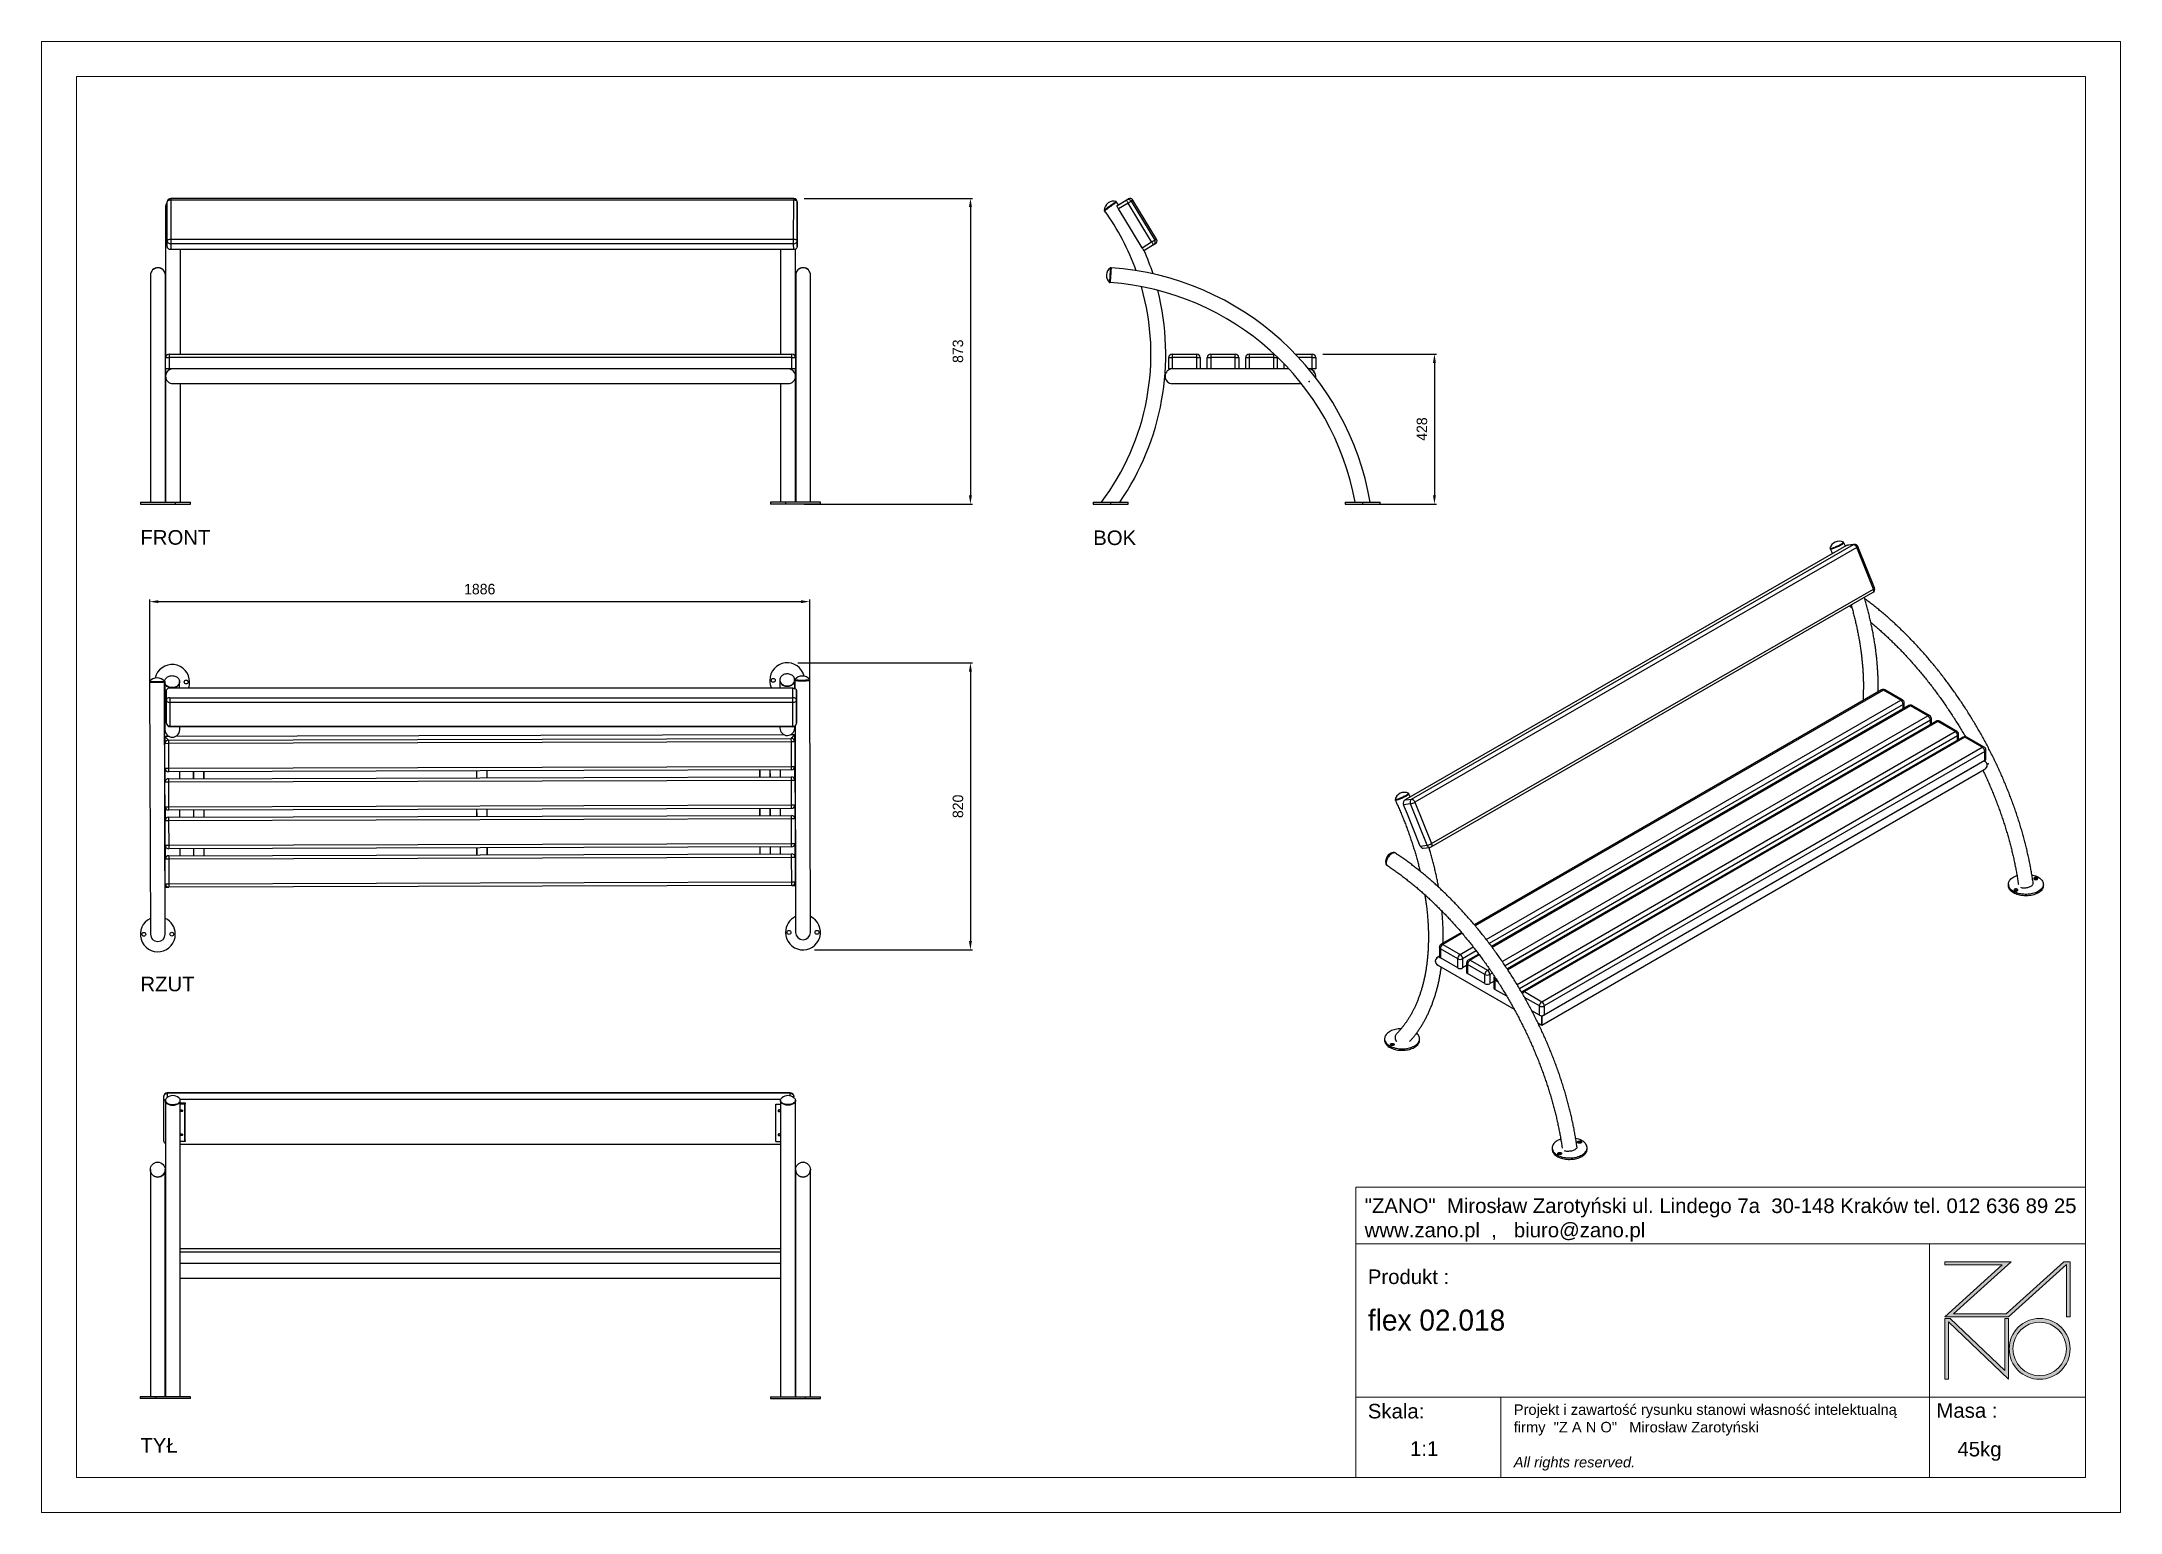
# Model space of a CAD drawing. Header units: millimetres. Extents: x 1199 to 7139, y -5630 to -1430.
import ezdxf

# ---------------------------------------------------------------- set-up
doc = ezdxf.new("R2010")
doc.units = ezdxf.units.MM
doc.header["$PDSIZE"] = -1
doc.layers.add('tabelka', color=155, linetype='Continuous')
doc.layers.add('WYMIAR', color=96, linetype='Continuous')
doc.dimstyles.new('1-1', dxfattribs={"dimtxt": 30, "dimasz": 25, "dimexe": 6.25, "dimexo": 30, "dimgap": 20.625, "dimtad": 1, "dimdec": 1, "dimtxsty": 'Standard', "dimcen": 0, "dimclrd": 2, "dimclre": 2, "dimclrt": 2, "dimadec": 0, "dimazin": 0, "dimtfac": 1, "dimtdec": 1, "dimtmove": 0, "dimatfit": 3, "dimfxl": 0, "dimarcsym": 0})

msp = doc.modelspace()

# ---------------------------------------------------------------- texts
at = {"layer": 'WYMIAR', "char_height": 41.5951, "width": 196.5247, "attachment_point": 1}
for s, insert in [('{\\f@Arial Unicode MS|b0|i0|c238|p34;FRONT}', (1481.64, -2824.74)), ('{\\f@Arial Unicode MS|b0|i0|c238|p34;BOK}', (4204.15, -2825.73)), ('{\\f@Arial Unicode MS|b0|i0|c238|p34;RZUT}', (1481.64, -4099.96)), ('{\\f@Arial Unicode MS|b0|i0|c238|p34;TYŁ}', (1481.64, -5417.15))]:
    msp.add_mtext(s, dxfattribs=dict(at, insert=insert))

# ---------------------------------------------------------------- blocks, each defined once
blk = doc.blocks.new('zano')
at = {"layer": 'Defpoints', "lineweight": 5}
for points in [[(6270.2, 3716.2), (6270.2, 3707.4), (6434.8, 3707.4), (6270.2, 3558.4), (6452.4, 3558.4), (6617.9, 3708.2), (6617.9, 3558.4), (6628.6, 3558.4), (6628.6, 3716.2), (6610.7, 3716.2), (6446.1, 3567.2), (6295.4, 3567.2), (6459.9, 3716.2), (6270.2, 3716.2), (6270.2, 3707.4)], [(6270.2, 3554.4), (6286.2, 3554.4), (6441.7, 3405.6), (6441.7, 3554.4), (6452.4, 3554.4), (6452.4, 3380.5), (6281, 3544.6), (6281, 3380.5), (6270.2, 3380.5)]]:
    blk.add_hatch(color=251, dxfattribs=at).paths.add_polyline_path(points)
h = blk.add_hatch(color=251, dxfattribs=at)
h.paths.add_polyline_path([(6454.7, 3467.4, 1), (6628.6, 3467.4, 1)])
h.paths.add_polyline_path([(6617.9, 3467.4, -1), (6465.4, 3467.4, -1)], flags=16)
at = {"layer": 'Defpoints', "color": 251, "lineweight": 5}
blk.add_lwpolyline([(6434.8, 3707.4), (6270.2, 3558.4), (6452.4, 3558.4), (6617.9, 3708.2), (6617.9, 3558.4), (6628.6, 3558.4), (6628.6, 3716.2), (6610.7, 3716.2), (6446.1, 3567.2), (6295.4, 3567.2), (6459.9, 3716.2), (6270.2, 3716.2), (6270.2, 3707.4), (6432.1, 3707.4)], dxfattribs=at)
for points in [[(6270.2, 3716.2), (6270.2, 3707.4), (6434.8, 3707.4), (6270.2, 3558.4), (6452.4, 3558.4), (6617.9, 3708.2), (6617.9, 3558.4), (6628.6, 3558.4), (6628.6, 3716.2), (6610.7, 3716.2), (6446.1, 3567.2), (6295.4, 3567.2), (6459.9, 3716.2), (6270.2, 3716.2), (6270.2, 3707.4)], [(6270.2, 3554.4), (6286.2, 3554.4), (6441.7, 3405.6), (6441.7, 3554.4), (6452.4, 3554.4), (6452.4, 3380.5), (6281, 3544.6), (6281, 3380.5), (6270.2, 3380.5)]]:
    blk.add_lwpolyline(points, close=True, dxfattribs=at)
for radius in [87, 76.3]:
    blk.add_circle((6541.7, 3467.4), radius, dxfattribs=at)
blk = doc.blocks.new('TABELA')
at = {"layer": 'tabelka', "lineweight": 5}
for p, q in [((4587.4, 3929.4), (6672.4, 3929.4)), ((4587.4, 3767.6), (4587.4, 3929.4)), ((4587.4, 3929.4), (6672.4, 3929.4)), ((6226.5, 3767.6), (6226.5, 3329)), ((4587.4, 3329), (6672.4, 3329)), ((5001.6, 3329), (5001.6, 3100.4)), ((6226.5, 3329), (6226.5, 3100.4))]:
    blk.add_line(p, q, dxfattribs=at)
blk.add_lwpolyline([(4587.4, 3767.6), (6672.4, 3767.6), (6672.4, 3100.4), (4587.4, 3100.4)], close=True, dxfattribs=at)
blk.add_blockref('zano', (0, 0))
at = {"layer": 'tabelka', "lineweight": 5, "attachment_point": 1}
for s, insert, char_height, width in [('{\\fArial|b0|i0|c238|p34;"ZANO"  Mirosław Zarotyński ul. Lindego 7a  30-148 Kraków tel. 012 636 89 25\\Pwww.zano.pl  ,   biuro@zano.pl}', (4613, 3896.9), 41.595, 2040.38), ('{\\fArial|b0|i0|c238|p34;Produkt : }', (4622, 3694.1), 41.595, 265.273), ('{\\fCentury Gothic|b0|i0|c238|p34;flex 02.018}', (4622, 3579.5), 60, 713.135), ('{\\fArial|b0|i0|c238|p34;Skala: }', (4622, 3310.3), 41.595, 191.675), ('{\\fArial|b0|i0|c238|p34;Masa :}', (6246.7, 3312.2), 41.595, 200.457), ('{\\fArial|b0|i0|c238|p34;1:1}', (4742.5, 3203.5), 41.595, 42.482), ('{\\fArial|b0|i0|c238|p34;45kg}', (6306.7, 3201.8), 41.595, 42.482)]:
    blk.add_mtext(s, dxfattribs=dict(at, insert=insert, char_height=char_height, width=width))
at = {"layer": 'tabelka', "color": 1, "lineweight": 5, "insert": (5038.9, 3308.9), "char_height": 30, "width": 1186.12, "attachment_point": 1}
blk.add_mtext('{\\fArial|b0|i0|c0|p34;Projekt i zawartość rysunku stanowi własność intelektualną firmy \\fArial|b0|i0|c238|p34; "Z A N O"   Mirosław Zarotyński\\fArial|b0|i1|c238|p34;\\P\\PAll rights reserved.}', dxfattribs=at)
blk = doc.blocks.new('bok')
at = {"linetype": 'Continuous'}
for p, q in [((-861.1, -1067.9), (-862.2, -1066.3)), ((-855.6, -1075.6), (-861.1, -1067.9)), ((-860.9, -1078.8), (-833.5, -1062.2)), ((-833.5, -1062.2), (-828.1, -1058.9)), ((-814.4, -1062.3), (-819.7, -1065.6)), ((-819.7, -1065.6), (-752.4, -1176.8)), ((-747, -1173.5), (-814.4, -1062.3)), ((-896.6, -1091.1), (-895.5, -1092.7)), ((-828.3, -1070.8), (-855.7, -1087.3)), ((-840.4, -1112.5), (-855.7, -1087.3)), ((-788.3, -1198.5), (-840.4, -1112.5)), ((-761, -1182), (-828.3, -1070.8)), ((-788.3, -1198.5), (-761, -1182)), ((-750.4, -1187.2), (-755.8, -1190.5)), ((-752.4, -1176.8), (-747, -1173.5)), ((-755.8, -1190.5), (-783.1, -1207)), ((-881.7, -1297.8), (-879.8, -1297.9)), ((-876.8, -1255.6), (-878.8, -1255.5)), ((-712.3, -1512.1), (-702.3, -1512.1)), ((-712.3, -1544.1), (-712.3, -1512.1)), ((-702.3, -1544.1), (-712.3, -1544.1)), ((-702.3, -1502.1), (-702.3, -1512.1)), ((-702.3, -1502.1), (-632.3, -1502.1)), ((-702.3, -1512.1), (-702.3, -1544.1)), ((-632.3, -1512.1), (-702.3, -1512.1)), ((-632.3, -1544.1), (-702.3, -1544.1)), ((-632.3, -1512.1), (-632.3, -1502.1)), ((-632.3, -1544.1), (-632.3, -1512.1)), ((-632.3, -1512.1), (-622.3, -1512.1)), ((-622.3, -1544.1), (-632.3, -1544.1)), ((-622.3, -1512.1), (-622.3, -1544.1)), ((-602.3, -1544.1), (-622.3, -1544.1)), ((-602.3, -1512.1), (-592.3, -1512.1)), ((-602.3, -1544.1), (-602.3, -1512.1)), ((-592.3, -1544.1), (-602.3, -1544.1)), ((-592.3, -1502.1), (-592.3, -1512.1)), ((-592.3, -1502.1), (-522.3, -1502.1)), ((-522.3, -1512.1), (-592.3, -1512.1)), ((-592.3, -1512.1), (-592.3, -1544.1)), ((-522.3, -1544.1), (-592.3, -1544.1)), ((-522.3, -1512.1), (-522.3, -1502.1)), ((-522.3, -1512.1), (-512.3, -1512.1)), ((-522.3, -1544.1), (-522.3, -1512.1)), ((-512.3, -1544.1), (-522.3, -1544.1)), ((-512.3, -1512.1), (-512.3, -1544.1)), ((-492.3, -1544.1), (-512.3, -1544.1)), ((-492.3, -1512.1), (-482.3, -1512.1)), ((-492.3, -1544.1), (-492.3, -1512.1)), ((-482.3, -1544.1), (-492.3, -1544.1)), ((-482.3, -1502.1), (-482.3, -1512.1)), ((-482.3, -1502.1), (-412.3, -1502.1)), ((-482.3, -1512.1), (-482.3, -1544.1)), ((-412.3, -1512.1), (-482.3, -1512.1)), ((-412.3, -1544.1), (-482.3, -1544.1)), ((-412.3, -1512.1), (-412.3, -1502.1)), ((-412.3, -1502.1), (-410.6, -1502.3)), ((-412.3, -1512.1), (-402.3, -1512.1)), ((-412.3, -1544.1), (-412.3, -1512.1)), ((-402.3, -1544.1), (-412.3, -1544.1)), ((-402.3, -1512.1), (-402.3, -1544.1)), ((-382.3, -1544.1), (-402.3, -1544.1)), ((-382.3, -1544.1), (-382.3, -1530.1)), ((-372.3, -1544.1), (-382.3, -1544.1)), ((-372.3, -1540.6), (-372.3, -1544.1)), ((-369.1, -1544.1), (-372.3, -1544.1)), ((-350.4, -1502.1), (-302.3, -1502.1)), ((-302.3, -1512.1), (-340.9, -1512.1)), ((-302.3, -1544.1), (-312.8, -1544.1)), ((-302.3, -1512.1), (-302.3, -1502.1)), ((-302.3, -1544.1), (-302.3, -1512.1)), ((-302.3, -1512.1), (-292.3, -1512.1)), ((-292.3, -1544.1), (-302.3, -1544.1)), ((-292.3, -1512.1), (-292.3, -1544.1)), ((-701.5, -1586.5), (-332.9, -1586.5)), ((-928.3, -1925.3), (-928.3, -1930.3)), ((-928.3, -1925.3), (-828.3, -1925.3)), ((-928.3, -1930.3), (-828.3, -1930.3)), ((-878.3, -1925.3), (-878.3, -1930.3)), ((-828.3, -1930.3), (-828.3, -1925.3)), ((-208.3, -1925.3), (-208.3, -1930.3)), ((-208.3, -1925.3), (-108.3, -1925.3)), ((-208.3, -1930.3), (-108.3, -1930.3)), ((-158.3, -1925.3), (-158.3, -1930.3)), ((-108.3, -1930.3), (-108.3, -1925.3))]:
    blk.add_line(p, q, dxfattribs=at)
at = {"linetype": 'Continuous', "flags": 128}
for points in [[(-862.2, -1066.3), (-862.4, -1066.4), (-862.8, -1066.7), (-863.5, -1067.2), (-864.4, -1067.9), (-865.6, -1068.8), (-867.1, -1069.8), (-868.8, -1071), (-870.6, -1072.4), (-872.6, -1073.8), (-874.8, -1075.3), (-877, -1076.9), (-879.2, -1078.6), (-881.4, -1080.2), (-883.7, -1081.8), (-885.8, -1083.3), (-887.8, -1084.8), (-889.7, -1086.1), (-891.4, -1087.4), (-892.9, -1088.5), (-894.2, -1089.4), (-895.2, -1090.1), (-896, -1090.7), (-896.5, -1091), (-896.6, -1091.1), (-896.6, -1091.1)], [(-861.1, -1067.9), (-861.2, -1068), (-861.6, -1068.3), (-862.3, -1068.8), (-863.3, -1069.5), (-864.5, -1070.4), (-865.9, -1071.5), (-867.6, -1072.7), (-869.5, -1074), (-871.5, -1075.4), (-873.6, -1077), (-875.8, -1078.6), (-878, -1080.2), (-880.3, -1081.8), (-882.5, -1083.4), (-884.6, -1084.9), (-886.7, -1086.4), (-888.5, -1087.8), (-890.3, -1089), (-891.8, -1090.1), (-893, -1091), (-894.1, -1091.7), (-894.8, -1092.3), (-895.3, -1092.6), (-895.5, -1092.7), (-895.5, -1092.7)], [(-861.1, -1067.9), (-861.2, -1068), (-861.6, -1068.3), (-862.3, -1068.8), (-863.3, -1069.5), (-864.5, -1070.4), (-865.9, -1071.5), (-867.6, -1072.7), (-869.5, -1074), (-871.5, -1075.4), (-873.6, -1077), (-875.8, -1078.6), (-878, -1080.2), (-880.3, -1081.8), (-882.5, -1083.4), (-884.6, -1084.9), (-886.7, -1086.4), (-888.5, -1087.8), (-890.3, -1089), (-891.8, -1090.1), (-893, -1091), (-894.1, -1091.7), (-894.8, -1092.3), (-895.3, -1092.6), (-895.5, -1092.7), (-895.5, -1092.7)], [(-833.5, -1062.2), (-833.4, -1062.4), (-833.1, -1062.8), (-832.6, -1063.6), (-832, -1064.7), (-831.2, -1066), (-830.3, -1067.5), (-829.3, -1069.1), (-828.3, -1070.8)], [(-819.7, -1065.6), (-819.9, -1065.7), (-820.4, -1066), (-821.2, -1066.4), (-822.3, -1067.1), (-823.6, -1067.9), (-825, -1068.8), (-826.6, -1069.7), (-828.3, -1070.8)], [(-855.7, -1087.3), (-856.7, -1085.7), (-857.7, -1084.1), (-860.9, -1078.8)], [(-761, -1182), (-759.3, -1180.9), (-757.7, -1180), (-756.2, -1179.1), (-754.9, -1178.3), (-753.8, -1177.6), (-753, -1177.2), (-752.6, -1176.9), (-752.4, -1176.8)], [(-761, -1182), (-760, -1183.6), (-759, -1185.2), (-758.1, -1186.7), (-757.3, -1188), (-756.6, -1189.1), (-756.2, -1189.8), (-755.9, -1190.3), (-755.8, -1190.5)], [(-783.1, -1207.1), (-783.2, -1206.9), (-783.5, -1206.4), (-784, -1205.6), (-784.7, -1204.6), (-785.5, -1203.3), (-786.4, -1201.8), (-787.3, -1200.2), (-788.3, -1198.5)], [(-878.8, -1255.5), (-878.8, -1255.7), (-878.8, -1256.2), (-878.9, -1257.1), (-879, -1258.3), (-879.1, -1259.8), (-879.2, -1261.7), (-879.4, -1263.8), (-879.5, -1266.1), (-879.7, -1268.5), (-879.9, -1271.2), (-880.1, -1273.9), (-880.3, -1276.6), (-880.5, -1279.4), (-880.6, -1282.1), (-880.8, -1284.7), (-881, -1287.2), (-881.2, -1289.5), (-881.3, -1291.6), (-881.4, -1293.4), (-881.5, -1294.9), (-881.6, -1296.2), (-881.7, -1297.1), (-881.7, -1297.6), (-881.7, -1297.8)], [(-876.8, -1255.6), (-876.8, -1255.8), (-876.8, -1256.3), (-876.9, -1257.2), (-877, -1258.5), (-877.1, -1260), (-877.2, -1261.8), (-877.4, -1263.9), (-877.5, -1266.2), (-877.7, -1268.7), (-877.9, -1271.3), (-878.1, -1274), (-878.3, -1276.8), (-878.5, -1279.5), (-878.6, -1282.2), (-878.8, -1284.9), (-879, -1287.3), (-879.2, -1289.6), (-879.3, -1291.7), (-879.4, -1293.5), (-879.6, -1295.1), (-879.6, -1296.3), (-879.7, -1297.2), (-879.7, -1297.7), (-879.8, -1297.9)], [(-876.8, -1255.6), (-876.8, -1255.8), (-876.8, -1256.3), (-876.9, -1257.2), (-877, -1258.5), (-877.1, -1260), (-877.2, -1261.8), (-877.4, -1263.9), (-877.5, -1266.2), (-877.7, -1268.7), (-877.9, -1271.3), (-878.1, -1274), (-878.3, -1276.8), (-878.5, -1279.5), (-878.6, -1282.2), (-878.8, -1284.9), (-879, -1287.3), (-879.2, -1289.6), (-879.3, -1291.7), (-879.4, -1293.5), (-879.6, -1295.1), (-879.6, -1296.3), (-879.7, -1297.2), (-879.7, -1297.7), (-879.8, -1297.9)], [(-402.6, -1509.8), (-402.5, -1510.2), (-402.3, -1512.1)]]:
    blk.add_lwpolyline(points, dxfattribs=at)
at = {"linetype": 'Continuous'}
for centre, radius, start, end in [((-869.2, -1092.9), 27.5, 75.28489, 176.29754), ((-828.3, -1070.7), 10, 31.20086, 121.20144), ((-822.9, -1067.5), 10, 31.20096, 121.20137), ((-1464.3, -1502.8), 701.2, 19.9221, 35.79122), ((-760.9, -1181.9), 10, 301.20168, 31.20176), ((-755.6, -1178.7), 10, 301.2018, 31.20165), ((-1464.3, -1502.8), 743.6, 17.99358, 23.48341), ((-862.8, -1277.9), 27.5, 125.47002, 226.48268), ((-933.5, -2062), 766, 10.27828, 85.97635), ((-933.5, -2062), 808.4, 9.73379, 85.97635), ((-1464.3, -1502.8), 701.2, 322.94981, 16.00075), ((-1464.3, -1502.8), 743.6, 325.37796, 14.23606), ((-701.5, -1565.3), 21.2, 90, 180), ((-701.5, -1565.3), 21.2, 90, 270), ((-702.3, -1512.1), 10, 90, 180), ((-632.3, -1512.1), 10, 0, 90), ((-592.3, -1512.1), 10, 90, 180), ((-522.3, -1512.1), 10, 0, 90), ((-482.3, -1512.1), 10, 90, 180), ((-313.5, -1565.3), 21.2, 360, 87.88033), ((-313.5, -1565.3), 21.2, 349.51938, 87.88033), ((-302.3, -1512.1), 10, 0, 90), ((-701.5, -1565.3), 21.2, 180, 270), ((-313.5, -1565.3), 21.2, 349.51938, 0)]:
    blk.add_arc(centre, radius, start, end, dxfattribs=at)
blk.add_point((-311, -1580.2), dxfattribs=at)
blk = doc.blocks.new('front')
at = {"linetype": 'Continuous'}
for p, q in [((-5525.2, -1178.7), (-5525.2, -1067.5)), ((-3735.2, -1057.5), (-5515.2, -1057.5)), ((-5515.2, -1062.3), (-5515.2, -1173.5)), ((-3735.2, -1062.3), (-5515.2, -1062.3)), ((-3735.4, -1173.5), (-3735.2, -1062.3)), ((-3725.2, -1067.5), (-3725.4, -1178.7)), ((-3725.1, -1084.1), (-3725.2, -1067.5)), ((-5530.1, -1078.7), (-5530.1, -1080.3)), ((-5530.1, -1080.3), (-5530.1, -1512.1)), ((-5525.4, -1070.9), (-5526, -1071.4)), ((-3725.3, -1195.3), (-3725.1, -1084.1)), ((-5525.1, -1195.3), (-5525.2, -1178.7)), ((-5515.4, -1173.5), (-3735.4, -1173.5)), ((-3735.4, -1187.2), (-5515.4, -1187.2)), ((-5515.2, -1187.2), (-5515.1, -1203.8)), ((-3735.3, -1203.8), (-3735.4, -1187.2)), ((-3725.4, -1178.7), (-3725.3, -1195.3)), ((-3735.3, -1203.8), (-5515.3, -1203.8)), ((-5487.7, -1502.1), (-5487.7, -1203.8)), ((-3772.5, -1203.9), (-3772.5, -1502.1)), ((-3730.1, -1512.1), (-3730.1, -1202.6)), ((-5573.1, -1276.6), (-5573.1, -1276.8)), ((-5573.1, -1276.8), (-5573.1, -1925.3)), ((-5530.7, -1276.8), (-5530.7, -1276.6)), ((-5530.7, -1925.3), (-5530.7, -1276.8)), ((-3729.5, -1276.6), (-3729.5, -1276.8)), ((-3729.5, -1276.8), (-3729.5, -1925.3)), ((-3687.1, -1276.8), (-3687.1, -1276.6)), ((-3687.1, -1925.3), (-3687.1, -1276.8)), ((-5530.1, -1512.1), (-5520.1, -1512.1)), ((-5530.1, -1544.1), (-5530.1, -1512.1)), ((-5530.1, -1544.1), (-5530.1, -1925.3)), ((-5520.1, -1544.1), (-5530.1, -1544.1)), ((-5520.1, -1502.1), (-5520.1, -1512.1)), ((-5520.1, -1502.1), (-3740.1, -1502.1)), ((-3740.1, -1512.1), (-5520.1, -1512.1)), ((-5520.1, -1512.1), (-5520.1, -1544.1)), ((-3740.1, -1544.1), (-5520.1, -1544.1)), ((-3740.1, -1512.1), (-3740.1, -1502.1)), ((-3740.1, -1512.1), (-3730.1, -1512.1)), ((-3740.1, -1544.1), (-3740.1, -1512.1)), ((-3730.1, -1544.1), (-3740.1, -1544.1)), ((-3730.1, -1512.1), (-3730.1, -1544.1)), ((-3730.1, -1925.3), (-3730.1, -1544.1)), ((-5508.9, -1586.5), (-3751.3, -1586.5)), ((-5487.7, -1925.3), (-5487.7, -1586.5)), ((-3772.5, -1586.5), (-3772.5, -1925.3)), ((-5601.9, -1925.3), (-5601.9, -1930.3)), ((-5601.9, -1925.3), (-5501.9, -1925.3)), ((-5601.9, -1930.3), (-5501.9, -1930.3)), ((-5501.9, -1930.3), (-5501.9, -1925.3)), ((-5501.9, -1925.3), (-5458.9, -1925.3)), ((-5501.9, -1930.3), (-5458.9, -1930.3)), ((-5458.9, -1930.3), (-5458.9, -1925.3)), ((-3801.3, -1925.3), (-3801.3, -1930.3)), ((-3758.3, -1925.3), (-3801.3, -1925.3)), ((-3758.3, -1930.3), (-3801.3, -1930.3)), ((-3758.3, -1925.3), (-3758.3, -1930.3)), ((-3658.3, -1925.3), (-3758.3, -1925.3)), ((-3658.3, -1930.3), (-3758.3, -1930.3)), ((-3658.3, -1930.3), (-3658.3, -1925.3))]:
    blk.add_line(p, q, dxfattribs=at)
at = {"linetype": 'Continuous', "flags": 128}
for points in [[(-5515.2, -1062.3), (-5517.2, -1062.4), (-5519, -1062.7), (-5520.8, -1063.2), (-5522.3, -1063.8), (-5523.5, -1064.6), (-5524.4, -1065.5), (-5525, -1066.5), (-5525.2, -1067.5)], [(-3725.2, -1067.5), (-3725.4, -1066.5), (-3726, -1065.5), (-3726.9, -1064.6), (-3728.1, -1063.8), (-3729.7, -1063.2), (-3731.4, -1062.7), (-3733.3, -1062.4), (-3735.2, -1062.3)], [(-5525.2, -1178.7), (-5525, -1177.7), (-5524.4, -1176.7), (-5523.5, -1175.8), (-5522.3, -1175), (-5520.8, -1174.4), (-5519, -1173.9), (-5517.2, -1173.6), (-5515.2, -1173.5)], [(-5525.2, -1178.7), (-5525, -1180.4), (-5524.4, -1182), (-5523.5, -1183.5), (-5522.2, -1184.8), (-5520.7, -1185.8), (-5519, -1186.6), (-5517.1, -1187.1), (-5515.2, -1187.2)], [(-5515.2, -1173.5), (-5515.2, -1175.3), (-5515.2, -1177.2), (-5515.2, -1179.1), (-5515.2, -1181.1), (-5515.2, -1182.9), (-5515.2, -1184.6), (-5515.2, -1186.1), (-5515.2, -1187.2)], [(-3735.4, -1187.2), (-3735.4, -1186.1), (-3735.4, -1184.6), (-3735.4, -1182.9), (-3735.4, -1181.1), (-3735.4, -1179.1), (-3735.4, -1177.2), (-3735.4, -1175.3), (-3735.4, -1173.5)], [(-3735.4, -1173.5), (-3733.5, -1173.6), (-3731.6, -1173.9), (-3729.9, -1174.4), (-3728.3, -1175), (-3727.1, -1175.8), (-3726.2, -1176.7), (-3725.6, -1177.7), (-3725.4, -1178.7)], [(-3735.4, -1187.2), (-3733.5, -1187.1), (-3731.6, -1186.6), (-3729.9, -1185.8), (-3728.3, -1184.7), (-3727.1, -1183.4), (-3726.2, -1182), (-3725.6, -1180.4), (-3725.4, -1178.7)], [(-5515.3, -1203.8), (-5517, -1203.7), (-5518.9, -1203.2), (-5520.6, -1202.4), (-5522.1, -1201.3), (-5523.4, -1200), (-5524.3, -1198.6), (-5524.9, -1197), (-5525.1, -1195.3)], [(-3725.3, -1195.3), (-3725.5, -1196.9), (-3726.1, -1198.5), (-3727, -1200), (-3728.3, -1201.3), (-3729.8, -1202.4), (-3731.5, -1203.2), (-3733.4, -1203.7), (-3735.3, -1203.8)]]:
    blk.add_lwpolyline(points, dxfattribs=at)
at = {"linetype": 'Continuous'}
for centre, radius, start, end in [((-5515.2, -1067.5), 10, 90.1044, 180), ((-5255.2, -1060.8), 260, 179.26776, 180.32976), ((-3735.2, -1067.5), 10, 0.28467, 90.00005), ((-3473.6, -1061.3), 261.6, 179.16591, 180.22149), ((-5520.4, -1079.3), 9.76, 121.13611, 176.63193), ((-5520.4, -1080.9), 9.76, 121.13555, 176.6325), ((-5552, -1276.7), 21.2, 89.92941, 179.92914), ((-5552, -1276.8), 21.2, 89.92941, 179.92914), ((-5551.9, -1276.7), 21.2, 0.07071, 90.07074), ((-5551.9, -1276.8), 21.2, 0.07071, 90.07074), ((-3708.4, -1276.7), 21.2, 89.92926, 179.92929), ((-3708.4, -1276.8), 21.2, 89.92926, 179.92929), ((-3708.3, -1276.7), 21.2, 0.07103, 90.07042), ((-3708.3, -1276.8), 21.2, 0.07103, 90.07042), ((-5520.1, -1512.1), 10, 90, 180), ((-5508.9, -1565.3), 21.2, 90, 180), ((-5508.9, -1565.3), 21.2, 90, 270), ((-3751.3, -1565.3), 21.2, 270, 90), ((-3751.3, -1565.3), 21.2, 360, 90), ((-3740.1, -1512.1), 10, 0, 90), ((-5508.9, -1565.3), 21.2, 180, 270), ((-3751.3, -1565.3), 21.2, 270, 0)]:
    blk.add_arc(centre, radius, start, end, dxfattribs=at)
blk = doc.blocks.new('tyl')
at = {"linetype": 'Continuous'}
for p, q in [((-3123.4, -1084.1), (-3123.3, -1067.5)), ((-3113.3, -1058.9), (-3113.4, -1070.5)), ((-1333.3, -1057.5), (-3113.3, -1057.5)), ((-1333.3, -1058.9), (-3113.3, -1058.9)), ((-1333.4, -1066.2), (-1333.3, -1058.9)), ((-1323.4, -1070.9), (-1323.4, -1067.5)), ((-3123.2, -1195.3), (-3123.4, -1084.1)), ((-3118.7, -1078.7), (-3118.7, -1080.3)), ((-3118.7, -1080.3), (-3118.7, -1925.3)), ((-3076.9, -1075.5), (-1360.3, -1075.5)), ((-3076.3, -1080.3), (-3076.3, -1078.7)), ((-3076.3, -1925.3), (-3076.3, -1080.3)), ((-3076.3, -1086.3), (-3063, -1086.3)), ((-3063, -1089.4), (-3076.3, -1089.4)), ((-3063, -1196.3), (-3063, -1089.4)), ((-3062.5, -1086.6), (-3062.5, -1089.2)), ((-3062.5, -1193.5), (-3062.5, -1086.6)), ((-3062.5, -1196.1), (-3062.5, -1089.2)), ((-1374.3, -1089.4), (-1361.1, -1089.4)), ((-1374.3, -1196.3), (-1374.3, -1089.4)), ((-1361.1, -1078.7), (-1361.1, -1080.3)), ((-1361.1, -1080.3), (-1361.1, -1925.3)), ((-1323.4, -1070.9), (-1323.4, -1070.8)), ((-1323.4, -1070.8), (-1323.4, -1070.9)), ((-1318.7, -1080.3), (-1318.7, -1078.7)), ((-1318.7, -1925.3), (-1318.7, -1080.3)), ((-3063, -1196.3), (-3076.3, -1196.3)), ((-3076, -1203.8), (-1360.8, -1203.8)), ((-3062.5, -1193.5), (-3062.5, -1196.1)), ((-1374.3, -1196.3), (-1361.1, -1196.3)), ((-3161.7, -1276.6), (-3161.7, -1276.8)), ((-3161.7, -1276.8), (-3161.7, -1925.3)), ((-3119.3, -1276.8), (-3119.3, -1276.6)), ((-3119.3, -1925.3), (-3119.3, -1276.8)), ((-1318.1, -1276.6), (-1318.1, -1276.8)), ((-1318.1, -1276.8), (-1318.1, -1925.3)), ((-1275.7, -1276.8), (-1275.7, -1276.6)), ((-1275.7, -1925.3), (-1275.7, -1276.8)), ((-3076.3, -1502.1), (-1361.1, -1502.1)), ((-1361.1, -1512.1), (-3076.3, -1512.1)), ((-3076.3, -1544.1), (-1361.1, -1544.1)), ((-3076.3, -1586.5), (-1361.1, -1586.5)), ((-3190.5, -1925.3), (-3190.5, -1930.3)), ((-3147.5, -1925.3), (-3190.5, -1925.3)), ((-3147.5, -1930.3), (-3190.5, -1930.3)), ((-3147.5, -1925.3), (-3147.5, -1930.3)), ((-3047.5, -1925.3), (-3147.5, -1925.3)), ((-3047.5, -1930.3), (-3147.5, -1930.3)), ((-3047.5, -1930.3), (-3047.5, -1925.3)), ((-1389.9, -1925.3), (-1389.9, -1930.3)), ((-1389.9, -1925.3), (-1289.9, -1925.3)), ((-1389.9, -1930.3), (-1289.9, -1930.3)), ((-1289.9, -1930.3), (-1289.9, -1925.3)), ((-1289.9, -1925.3), (-1246.9, -1925.3)), ((-1289.9, -1930.3), (-1246.9, -1930.3)), ((-1246.9, -1930.3), (-1246.9, -1925.3))]:
    blk.add_line(p, q, dxfattribs=at)
at = {"linetype": 'Continuous', "flags": 128}
for points in [[(-3123.3, -1067.5), (-3123.1, -1065.8), (-3122.6, -1064.2), (-3121.6, -1062.7), (-3120.4, -1061.4), (-3118.9, -1060.4), (-3117.2, -1059.6), (-3115.3, -1059.1), (-3113.3, -1058.9)], [(-1333.3, -1058.9), (-1331.4, -1059.1), (-1329.5, -1059.6), (-1327.8, -1060.4), (-1326.3, -1061.4), (-1325, -1062.7), (-1324.1, -1064.2), (-1323.5, -1065.8), (-1323.3, -1067.5)], [(-3114.5, -1071.4), (-3115.7, -1072.4), (-3116.9, -1073.8), (-3117.9, -1075.3), (-3118.4, -1076.9), (-3118.7, -1078.6), (-3118.5, -1080.2), (-3118, -1081.8), (-3117.2, -1083.3), (-3116, -1084.8), (-3114.5, -1086.1), (-3112.7, -1087.4), (-3110.6, -1088.5), (-3108.3, -1089.4), (-3105.8, -1090.1), (-3103.2, -1090.7), (-3100.5, -1091), (-3097.7, -1091.1), (-3095, -1091), (-3092.3, -1090.7), (-3089.6, -1090.2), (-3087.1, -1089.5), (-3084.8, -1088.7), (-3082.7, -1087.6), (-3080.8, -1086.4), (-3079.2, -1085.1), (-3078, -1083.6), (-3077.1, -1082.1), (-3076.5, -1080.5), (-3076.3, -1078.9), (-3076.4, -1077.3), (-3076.9, -1075.7), (-3077.8, -1074.1), (-3079, -1072.7), (-3080.4, -1071.4)], [(-3118.7, -1080.3), (-3118.5, -1081.8), (-3118, -1083.4), (-3117.2, -1084.9), (-3116, -1086.4), (-3114.5, -1087.8), (-3112.7, -1089), (-3110.6, -1090.1), (-3108.3, -1091), (-3105.8, -1091.7), (-3103.2, -1092.3), (-3100.5, -1092.6), (-3097.7, -1092.7), (-3095, -1092.7), (-3092.3, -1092.4), (-3089.6, -1091.9), (-3087.1, -1091.2), (-3084.8, -1090.3), (-3082.7, -1089.2), (-3080.8, -1088), (-3079.2, -1086.7), (-3078, -1085.2), (-3077.1, -1083.7), (-3076.5, -1082.1), (-3076.3, -1080.5), (-3076.3, -1080.3)], [(-3118.7, -1080.3), (-3118.5, -1081.8), (-3118, -1083.4), (-3117.2, -1084.9), (-3116, -1086.4), (-3114.5, -1087.8), (-3112.7, -1089), (-3110.6, -1090.1), (-3108.3, -1091), (-3105.8, -1091.7), (-3103.2, -1092.3), (-3100.5, -1092.6), (-3097.7, -1092.7), (-3095, -1092.7), (-3092.3, -1092.4), (-3089.6, -1091.9), (-3087.1, -1091.2), (-3084.8, -1090.3), (-3082.7, -1089.2), (-3080.8, -1088), (-3079.2, -1086.7), (-3078, -1085.2), (-3077.1, -1083.7), (-3076.5, -1082.1), (-3076.3, -1080.5), (-3076.3, -1080.3)], [(-3072.5, -1111.2), (-3073.5, -1111.1), (-3074.4, -1110.6), (-3075.1, -1109.9), (-3075.4, -1109.1), (-3075.4, -1108.2), (-3075.1, -1107.4), (-3074.4, -1106.7), (-3073.5, -1106.2), (-3072.5, -1106.1), (-3071.4, -1106.2), (-3070.5, -1106.7), (-3069.9, -1107.4), (-3069.5, -1108.2), (-3069.5, -1109.1), (-3069.9, -1109.9), (-3070.5, -1110.6), (-3071.4, -1111.1), (-3072.5, -1111.2)], [(-3063, -1086.3), (-3062.9, -1086.3), (-3062.8, -1086.3), (-3062.7, -1086.4), (-3062.6, -1086.4), (-3062.5, -1086.4), (-3062.5, -1086.5), (-3062.5, -1086.5), (-3062.5, -1086.6)], [(-3062.5, -1089.2), (-3062.5, -1089.2), (-3062.5, -1089.3), (-3062.6, -1089.3), (-3062.6, -1089.3), (-3062.7, -1089.4), (-3062.8, -1089.4), (-3062.9, -1089.4), (-3063, -1089.4)], [(-1364.8, -1111.2), (-1363.8, -1111.1), (-1362.9, -1110.6), (-1362.2, -1109.9), (-1361.9, -1109.1), (-1361.9, -1108.2), (-1362.2, -1107.4), (-1362.9, -1106.7), (-1363.8, -1106.2), (-1364.8, -1106.1), (-1365.9, -1106.2), (-1366.8, -1106.7), (-1367.4, -1107.4), (-1367.8, -1108.2), (-1367.8, -1109.1), (-1367.4, -1109.9), (-1366.8, -1110.6), (-1365.9, -1111.1), (-1364.8, -1111.2)], [(-1322.8, -1071.4), (-1321.6, -1072.4), (-1320.4, -1073.8), (-1319.5, -1075.3), (-1318.9, -1076.9), (-1318.7, -1078.6), (-1318.8, -1080.2), (-1319.3, -1081.8), (-1320.2, -1083.3), (-1321.4, -1084.8), (-1322.9, -1086.1), (-1324.7, -1087.4), (-1326.7, -1088.5), (-1329, -1089.4), (-1331.5, -1090.1), (-1334.1, -1090.7), (-1336.8, -1091), (-1339.6, -1091.1), (-1342.3, -1091), (-1345.1, -1090.7), (-1347.7, -1090.2), (-1350.2, -1089.5), (-1352.5, -1088.7), (-1354.6, -1087.6), (-1356.5, -1086.4), (-1358.1, -1085.1), (-1359.3, -1083.6), (-1360.3, -1082.1), (-1360.8, -1080.5), (-1361.1, -1078.9), (-1360.9, -1077.3), (-1360.4, -1075.7), (-1359.6, -1074.1), (-1358.4, -1072.7), (-1356.9, -1071.4)], [(-1318.7, -1080.3), (-1318.8, -1081.8), (-1319.3, -1083.4), (-1320.2, -1084.9), (-1321.4, -1086.4), (-1322.9, -1087.8), (-1324.7, -1089), (-1326.7, -1090.1), (-1329, -1091), (-1331.5, -1091.7), (-1334.1, -1092.3), (-1336.8, -1092.6), (-1339.6, -1092.7), (-1342.3, -1092.7), (-1345.1, -1092.4), (-1347.7, -1091.9), (-1350.2, -1091.2), (-1352.5, -1090.3), (-1354.6, -1089.2), (-1356.5, -1088), (-1358.1, -1086.7), (-1359.3, -1085.2), (-1360.3, -1083.7), (-1360.8, -1082.1), (-1361.1, -1080.5), (-1361.1, -1080.3)], [(-1318.7, -1080.3), (-1318.8, -1081.8), (-1319.3, -1083.4), (-1320.2, -1084.9), (-1321.4, -1086.4), (-1322.9, -1087.8), (-1324.7, -1089), (-1326.7, -1090.1), (-1329, -1091), (-1331.5, -1091.7), (-1334.1, -1092.3), (-1336.8, -1092.6), (-1339.6, -1092.7), (-1342.3, -1092.7), (-1345.1, -1092.4), (-1347.7, -1091.9), (-1350.2, -1091.2), (-1352.5, -1090.3), (-1354.6, -1089.2), (-1356.5, -1088), (-1358.1, -1086.7), (-1359.3, -1085.2), (-1360.3, -1083.7), (-1360.8, -1082.1), (-1361.1, -1080.5), (-1361.1, -1080.3)], [(-3072.5, -1179.6), (-3073.5, -1179.5), (-3074.4, -1179), (-3075.1, -1178.3), (-3075.4, -1177.5), (-3075.4, -1176.6), (-3075.1, -1175.8), (-3074.4, -1175.1), (-3073.5, -1174.7), (-3072.5, -1174.5), (-3071.4, -1174.7), (-3070.5, -1175.1), (-3069.9, -1175.8), (-3069.5, -1176.6), (-3069.5, -1177.5), (-3069.9, -1178.4), (-3070.5, -1179), (-3071.4, -1179.5), (-3072.5, -1179.6)], [(-1364.8, -1179.6), (-1363.8, -1179.5), (-1362.9, -1179), (-1362.2, -1178.3), (-1361.9, -1177.5), (-1361.9, -1176.6), (-1362.2, -1175.8), (-1362.9, -1175.1), (-1363.8, -1174.7), (-1364.8, -1174.5), (-1365.9, -1174.7), (-1366.8, -1175.1), (-1367.4, -1175.8), (-1367.8, -1176.6), (-1367.8, -1177.5), (-1367.4, -1178.4), (-1366.8, -1179), (-1365.9, -1179.5), (-1364.8, -1179.6)], [(-3062.5, -1196.1), (-3062.5, -1196.1), (-3062.5, -1196.2), (-3062.6, -1196.2), (-3062.6, -1196.3), (-3062.7, -1196.3), (-3062.8, -1196.3), (-3062.9, -1196.3), (-3063, -1196.3)]]:
    blk.add_lwpolyline(points, dxfattribs=at)
at = {"linetype": 'Continuous'}
for centre in [(-3140.5, -1276.7), (-1296.9, -1276.7)]:
    blk.add_circle(centre, 21.2, dxfattribs=at)
for centre, radius, start, end in [((-3113.3, -1067.5), 10, 90, 179.71539), ((-3097.5, -1092.9), 27.5, 51.63383, 128.36617), ((-3068.2, -1058.7), 45.1, 178.46612, 180.30258), ((-1339.9, -1092.9), 27.5, 51.63383, 128.36617), ((-1333.3, -1067.5), 10, 0.1044, 90), ((-1288.5, -1058.7), 44.8, 178.45781, 180.30617), ((-3114.9, -1084.4), 8.51, 113.59175, 177.73066), ((-3072.5, -1104.9), 3.18, 222.56027, 271.02261), ((-3072.4, -1104.9), 3.17, 268.75687, 316.70818), ((-1374.3, -1088.5), 0.883, 254.5946, 270.44222), ((-3072.5, -1173.4), 3.18, 222.55622, 271.02426), ((-3072.4, -1173.4), 3.17, 268.75951, 316.70554), ((-3114.7, -1194.9), 8.5, 182.41606, 244.33731), ((-1374.3, -1195.5), 0.882, 254.57954, 270.45728), ((-3140.5, -1276.7), 21.2, 180.11376, 359.88624), ((-1296.9, -1276.7), 21.2, 180.10871, 359.89129)]:
    blk.add_arc(centre, radius, start, end, dxfattribs=at)
blk = doc.blocks.new('rzut')
at = {"linetype": 'Continuous'}
for p, q in [((-872.9, 1152.5), (-874.9, 1152.5)), ((-152.9, 1152.5), (-872.9, 1152.5)), ((-874.9, 1110.1), (-872.9, 1110.1)), ((-872.9, 1109.5), (-874.1, 1109.5)), ((-872.9, 1110.1), (-849.1, 1110.1)), ((-849.3, 1109.5), (-872.9, 1109.5)), ((-850.1, 1104.3), (-855.5, -675.7)), ((-822.7, 1104.2), (-850.1, 1104.3)), ((-844.9, 1114.3), (-817.5, 1114.2)), ((-777.6, 1114.3), (-844.9, 1114.3)), ((-828.1, -675.8), (-822.7, 1104.2)), ((-817.5, 1114.2), (-750.2, 1114.2)), ((-809, 1104.2), (-814.4, -675.8)), ((-741.7, 1104.2), (-809, 1104.2)), ((-750.2, 1114.2), (-777.6, 1114.3)), ((-747, -675.8), (-741.7, 1104.2)), ((-745.6, -675.8), (-740.2, 1104.2)), ((-742.2, 1110.1), (-152.9, 1110.1)), ((-736.5, 1109.5), (-741.7, 1109.5)), ((-717.4, 1109.5), (-717.4, 1097.5)), ((-697, 1109.5), (-717.4, 1109.5)), ((-717.4, 1079.1), (-717.4, -660.1)), ((-697, 1099.5), (-707, 1099.5)), ((-707, -680.5), (-707, 1099.5)), ((-697, 1109.5), (-697, 1099.5)), ((-697, 1109.5), (-627, 1109.5)), ((-627, 1099.5), (-697, 1099.5)), ((-697, 1099.5), (-697, -680.5)), ((-587, 1109.5), (-627, 1109.5)), ((-627, 1099.5), (-627, 1109.5)), ((-617, 1099.5), (-627, 1099.5)), ((-627, -680.5), (-627, 1099.5)), ((-617, 1099.5), (-617, -680.5)), ((-587, 1099.5), (-597, 1099.5)), ((-597, -680.5), (-597, 1099.5)), ((-587, 1109.5), (-587, 1099.5)), ((-587, 1109.5), (-517, 1109.5)), ((-517, 1099.5), (-587, 1099.5)), ((-587, 1099.5), (-587, -680.5)), ((-477, 1109.5), (-517, 1109.5)), ((-517, 1099.5), (-517, 1109.5)), ((-507, 1099.5), (-517, 1099.5)), ((-517, -680.5), (-517, 1099.5)), ((-507, 1099.5), (-507, -680.5)), ((-477, 1099.5), (-487, 1099.5)), ((-487, -680.5), (-487, 1099.5)), ((-477, 1109.5), (-477, 1099.5)), ((-477, 1109.5), (-407, 1109.5)), ((-407, 1099.5), (-477, 1099.5)), ((-477, 1099.5), (-477, -680.5)), ((-367, 1109.5), (-407, 1109.5)), ((-407, 1099.5), (-407, 1109.5)), ((-397, 1099.5), (-407, 1099.5)), ((-407, -680.5), (-407, 1099.5)), ((-397, 1099.5), (-397, -680.5)), ((-367, 1099.5), (-377, 1099.5)), ((-377, -680.5), (-377, 1099.5)), ((-367, 1109.5), (-367, 1099.5)), ((-367, 1109.5), (-297, 1109.5)), ((-297, 1099.5), (-367, 1099.5)), ((-367, 1099.5), (-367, -680.5)), ((-287, 1109.5), (-297, 1109.5)), ((-297, 1099.5), (-297, 1109.5)), ((-287, 1099.5), (-297, 1099.5)), ((-297, -680.5), (-297, 1099.5)), ((-287, 1099.5), (-287, 1109.5)), ((-287, 1099.5), (-287, -680.5)), ((-874.1, 1067.1), (-872.9, 1067.1)), ((-872.9, 1067.1), (-850.2, 1067.1)), ((-740.3, 1067.1), (-736.5, 1067.1)), ((-617, 1067.1), (-597, 1067.1)), ((-617, 1038.3), (-597, 1038.3)), ((-617, 1037.8), (-597, 1037.8)), ((-507, 1067.1), (-487, 1067.1)), ((-507, 1038.3), (-487, 1038.3)), ((-507, 1037.8), (-487, 1037.8)), ((-397, 1067.1), (-377, 1067.1)), ((-397, 1038.3), (-377, 1038.3)), ((-397, 1037.8), (-377, 1037.8)), ((-617, 1008.8), (-597, 1008.8)), ((-617, 1008.3), (-597, 1008.3)), ((-507, 1008.8), (-487, 1008.8)), ((-507, 1008.3), (-487, 1008.3)), ((-397, 1008.8), (-377, 1008.8)), ((-397, 1008.3), (-377, 1008.3)), ((-617, 229.3), (-597, 229.3)), ((-617, 228.8), (-597, 228.8)), ((-617, 199.8), (-597, 199.8)), ((-617, 199.3), (-597, 199.3)), ((-507, 229.3), (-487, 229.3)), ((-507, 228.8), (-487, 228.8)), ((-507, 199.8), (-487, 199.8)), ((-507, 199.3), (-487, 199.3)), ((-397, 229.3), (-377, 229.3)), ((-397, 228.8), (-377, 228.8)), ((-397, 199.8), (-377, 199.8)), ((-397, 199.3), (-377, 199.3)), ((-617, -579.7), (-597, -579.7)), ((-617, -580.2), (-597, -580.2)), ((-507, -579.7), (-487, -579.7)), ((-507, -580.2), (-487, -580.2)), ((-397, -579.7), (-377, -579.7)), ((-397, -580.2), (-377, -580.2)), ((-872.9, -648.1), (-874.1, -648.1)), ((-855.4, -648.1), (-872.9, -648.1)), ((-736.5, -648.1), (-745.5, -648.1)), ((-617, -609.2), (-597, -609.2)), ((-617, -609.7), (-597, -609.7)), ((-597, -648.1), (-617, -648.1)), ((-507, -609.2), (-487, -609.2)), ((-507, -609.7), (-487, -609.7)), ((-487, -648.1), (-507, -648.1)), ((-397, -609.2), (-377, -609.2)), ((-397, -609.7), (-377, -609.7)), ((-377, -648.1), (-397, -648.1)), ((-872.9, -691.1), (-874.9, -691.1)), ((-874.1, -690.5), (-872.9, -690.5)), ((-872.9, -690.5), (-736.5, -690.5)), ((-152.9, -691.1), (-872.9, -691.1)), ((-823, -685.8), (-850.3, -685.7)), ((-755.6, -685.8), (-823, -685.8)), ((-814.4, -675.8), (-747, -675.8)), ((-717.4, -678.5), (-717.4, -690.5)), ((-717.4, -690.5), (-697, -690.5)), ((-707, -680.5), (-697, -680.5)), ((-697, -680.5), (-627, -680.5)), ((-697, -680.5), (-697, -690.5)), ((-627, -690.5), (-697, -690.5)), ((-627, -680.5), (-617, -680.5)), ((-627, -690.5), (-627, -680.5)), ((-627, -690.5), (-587, -690.5)), ((-597, -680.5), (-587, -680.5)), ((-587, -680.5), (-517, -680.5)), ((-587, -680.5), (-587, -690.5)), ((-517, -690.5), (-587, -690.5)), ((-517, -680.5), (-507, -680.5)), ((-517, -690.5), (-517, -680.5)), ((-517, -690.5), (-477, -690.5)), ((-487, -680.5), (-477, -680.5)), ((-477, -680.5), (-407, -680.5)), ((-477, -680.5), (-477, -690.5)), ((-407, -690.5), (-477, -690.5)), ((-407, -680.5), (-397, -680.5)), ((-407, -690.5), (-407, -680.5)), ((-407, -690.5), (-367, -690.5)), ((-377, -680.5), (-367, -680.5)), ((-367, -680.5), (-297, -680.5)), ((-367, -680.5), (-367, -690.5)), ((-297, -690.5), (-367, -690.5)), ((-297, -680.5), (-287, -680.5)), ((-297, -690.5), (-297, -680.5)), ((-297, -690.5), (-287, -690.5)), ((-287, -690.5), (-287, -680.5)), ((-874.9, -733.5), (-872.9, -733.5)), ((-872.9, -733.5), (-152.9, -733.5))]:
    blk.add_line(p, q, dxfattribs=at)
at = {"linetype": 'Continuous', "flags": 128}
for points in [[(-873.4, 1131.3), (-873.4, 1134.1), (-873.5, 1136.8), (-873.5, 1139.4), (-873.6, 1141.9), (-873.7, 1144.2), (-873.8, 1146.3), (-874, 1148.1), (-874.1, 1149.7), (-874.3, 1150.9), (-874.5, 1151.8), (-874.7, 1152.3), (-874.9, 1152.5), (-875, 1152.5)], [(-875, 1110.2), (-874.9, 1110.1), (-874.7, 1110.3), (-874.5, 1110.9), (-874.3, 1111.7), (-874.1, 1113), (-874, 1114.5), (-873.8, 1116.3), (-873.7, 1118.4), (-873.6, 1120.7), (-873.5, 1123.2), (-873.5, 1125.8), (-873.4, 1128.6), (-873.4, 1131.3)], [(-871.4, 1131.3), (-871.4, 1134.1), (-871.5, 1136.8), (-871.5, 1139.4), (-871.6, 1141.9), (-871.7, 1144.2), (-871.8, 1146.3), (-872, 1148.1), (-872.2, 1149.7), (-872.3, 1150.9), (-872.5, 1151.8), (-872.7, 1152.3), (-872.9, 1152.5)], [(-871.4, 1131.3), (-871.4, 1134.1), (-871.5, 1136.8), (-871.5, 1139.4), (-871.6, 1141.9), (-871.7, 1144.2), (-871.8, 1146.3), (-872, 1148.1), (-872.2, 1149.7), (-872.3, 1150.9), (-872.5, 1151.8), (-872.7, 1152.3), (-872.9, 1152.5)], [(-872.9, 1110.1), (-872.7, 1110.3), (-872.5, 1110.9), (-872.3, 1111.7), (-872.2, 1113), (-872, 1114.5), (-871.8, 1116.3), (-871.7, 1118.4), (-871.6, 1120.7), (-871.5, 1123.2), (-871.5, 1125.8), (-871.4, 1128.6), (-871.4, 1131.3)], [(-872.9, 1110.1), (-872.7, 1110.3), (-872.5, 1110.9), (-872.3, 1111.7), (-872.2, 1113), (-872, 1114.5), (-871.8, 1116.3), (-871.7, 1118.4), (-871.6, 1120.7), (-871.5, 1123.2), (-871.5, 1125.8), (-871.4, 1128.6), (-871.4, 1131.3)], [(-862.1, 1073.1), (-860.6, 1075.2), (-859.3, 1077.5), (-858.3, 1079.9), (-857.5, 1082.6), (-857, 1085.3), (-856.9, 1088), (-857, 1090.8), (-857.4, 1093.5), (-858.1, 1096.2), (-859.1, 1098.7), (-860.3, 1101), (-861.7, 1103.1), (-863.4, 1105), (-865.3, 1106.5), (-867.3, 1107.8), (-869.4, 1108.7), (-871.6, 1109.3), (-873.8, 1109.5), (-876.1, 1109.4), (-878.3, 1108.9), (-880.4, 1108), (-882.5, 1106.8), (-884.3, 1105.3), (-886.1, 1103.5), (-887.6, 1101.5), (-888.8, 1099.2), (-889.9, 1096.7), (-890.6, 1094.1), (-891.1, 1091.4), (-891.3, 1088.6), (-891.1, 1085.9), (-890.7, 1083.1), (-890, 1080.5), (-889.1, 1078), (-887.9, 1075.7), (-886.4, 1073.5), (-884.7, 1071.7), (-882.9, 1070.1), (-880.9, 1068.9), (-878.7, 1067.9), (-876.5, 1067.4), (-874.3, 1067.1), (-872.1, 1067.3), (-869.8, 1067.8), (-867.7, 1068.6), (-865.7, 1069.8), (-863.8, 1071.3), (-862.1, 1073.1)], [(-860.9, 1073.1), (-859.4, 1075.2), (-858.1, 1077.5), (-857.1, 1079.9), (-856.3, 1082.6), (-855.9, 1085.3), (-855.7, 1088), (-855.8, 1090.8), (-856.2, 1093.5), (-856.9, 1096.2), (-857.9, 1098.7), (-859.1, 1101), (-860.6, 1103.1), (-862.2, 1105), (-864.1, 1106.5), (-866.1, 1107.8), (-868.2, 1108.7), (-870.4, 1109.3), (-872.7, 1109.5), (-872.9, 1109.5)], [(-860.9, 1073.1), (-859.4, 1075.2), (-858.1, 1077.5), (-857.1, 1079.9), (-856.3, 1082.6), (-855.9, 1085.3), (-855.7, 1088), (-855.8, 1090.8), (-856.2, 1093.5), (-856.9, 1096.2), (-857.9, 1098.7), (-859.1, 1101), (-860.6, 1103.1), (-862.2, 1105), (-864.1, 1106.5), (-866.1, 1107.8), (-868.2, 1108.7), (-870.4, 1109.3), (-872.7, 1109.5), (-872.9, 1109.5)], [(-850.1, 1104.3), (-850, 1106.3), (-849.7, 1108.2), (-849.2, 1109.9), (-848.6, 1111.4), (-847.8, 1112.6), (-846.9, 1113.6), (-845.9, 1114.1), (-844.9, 1114.3)], [(-817.5, 1114.2), (-818.5, 1114), (-819.5, 1113.5), (-820.4, 1112.5), (-821.2, 1111.3), (-821.9, 1109.8), (-822.3, 1108), (-822.6, 1106.2), (-822.7, 1104.2)], [(-809, 1104.2), (-810.2, 1104.2), (-811.6, 1104.2), (-813.3, 1104.2), (-815.2, 1104.2), (-817.1, 1104.2), (-819.1, 1104.2), (-821, 1104.2), (-822.7, 1104.2)], [(-817.5, 1114.2), (-815.9, 1114), (-814.3, 1113.4), (-812.8, 1112.5), (-811.5, 1111.3), (-810.4, 1109.7), (-809.7, 1108), (-809.2, 1106.1), (-809, 1104.2)], [(-741.7, 1104.2), (-741.8, 1106.1), (-742.3, 1108), (-743.1, 1109.7), (-744.1, 1111.3), (-745.4, 1112.5), (-746.9, 1113.4), (-748.5, 1114), (-750.2, 1114.2)], [(-717.4, 1109.5), (-717.3, 1109.4), (-716.9, 1109), (-716.3, 1108.4), (-715.4, 1107.6), (-714.3, 1106.5), (-713.1, 1105.2), (-711.6, 1103.7), (-709.9, 1102.1), (-708.1, 1100.2), (-707, 1099.1)], [(-707, 1099.1), (-708.1, 1100.2), (-709.9, 1102.1), (-711.6, 1103.7), (-713.1, 1105.2), (-714.3, 1106.5), (-715.4, 1107.6), (-716.3, 1108.4), (-716.9, 1109), (-717.3, 1109.4), (-717.4, 1109.5)], [(-287, 1109.5), (-287.1, 1109.4), (-287.5, 1109), (-288.1, 1108.4), (-288.9, 1107.6), (-289.9, 1106.6)], [(-289.9, 1106.6), (-288.9, 1107.6), (-288.1, 1108.4), (-287.5, 1109), (-287.1, 1109.4), (-287, 1109.5)], [(-862.1, -654.1), (-860.6, -656.1), (-859.3, -658.4), (-858.3, -660.9), (-857.5, -663.5), (-857, -666.2), (-856.9, -669), (-857, -671.7), (-857.4, -674.5), (-858.1, -677.1), (-859.1, -679.6), (-860.3, -681.9), (-861.7, -684.1), (-863.4, -685.9), (-865.3, -687.5), (-867.3, -688.7), (-869.4, -689.7), (-871.6, -690.2), (-873.8, -690.5), (-876.1, -690.3), (-878.3, -689.8), (-880.4, -689), (-882.5, -687.8), (-884.3, -686.3), (-886.1, -684.5), (-887.6, -682.4), (-888.8, -680.1), (-889.9, -677.7), (-890.6, -675), (-891.1, -672.3), (-891.3, -669.6), (-891.1, -666.8), (-890.7, -664.1), (-890, -661.4), (-889.1, -658.9), (-887.9, -656.6), (-886.4, -654.5), (-884.7, -652.6), (-882.9, -651.1), (-880.9, -649.8), (-878.7, -648.9), (-876.5, -648.3), (-874.3, -648.1), (-872.1, -648.2), (-869.8, -648.7), (-867.7, -649.6), (-865.7, -650.8), (-863.8, -652.3), (-862.1, -654.1)], [(-875, -691.1), (-874.9, -691.1), (-874.7, -691.3), (-874.5, -691.8), (-874.3, -692.7), (-874.1, -693.9), (-874, -695.5), (-873.8, -697.3), (-873.7, -699.4), (-873.6, -701.7), (-873.5, -704.2), (-873.5, -706.8), (-873.4, -709.5), (-873.4, -712.3)], [(-873.4, -712.3), (-873.4, -715), (-873.5, -717.8), (-873.5, -720.4), (-873.6, -722.9), (-873.7, -725.2), (-873.8, -727.3), (-874, -729.1), (-874.1, -730.6), (-874.3, -731.9), (-874.5, -732.7), (-874.7, -733.3), (-874.9, -733.5), (-875, -733.4)], [(-860.9, -654.1), (-859.4, -656.1), (-858.1, -658.4), (-857.1, -660.9), (-856.3, -663.5), (-855.9, -666.2), (-855.7, -669), (-855.8, -671.7), (-856.2, -674.5), (-856.9, -677.1), (-857.9, -679.6), (-859.1, -681.9), (-860.6, -684.1), (-862.2, -685.9), (-864.1, -687.5), (-866.1, -688.7), (-868.2, -689.7), (-870.4, -690.2), (-872.7, -690.5), (-872.9, -690.5)], [(-860.9, -654.1), (-859.4, -656.1), (-858.1, -658.4), (-857.1, -660.9), (-856.3, -663.5), (-855.9, -666.2), (-855.7, -669), (-855.8, -671.7), (-856.2, -674.5), (-856.9, -677.1), (-857.9, -679.6), (-859.1, -681.9), (-860.6, -684.1), (-862.2, -685.9), (-864.1, -687.5), (-866.1, -688.7), (-868.2, -689.7), (-870.4, -690.2), (-872.7, -690.5), (-872.9, -690.5)], [(-872.9, -691.1), (-872.7, -691.3), (-872.5, -691.8), (-872.3, -692.7), (-872.2, -693.9), (-872, -695.5), (-871.8, -697.3), (-871.7, -699.4), (-871.6, -701.7), (-871.5, -704.2), (-871.5, -706.8), (-871.4, -709.5), (-871.4, -712.3)], [(-872.9, -691.1), (-872.7, -691.3), (-872.5, -691.8), (-872.3, -692.7), (-872.2, -693.9), (-872, -695.5), (-871.8, -697.3), (-871.7, -699.4), (-871.6, -701.7), (-871.5, -704.2), (-871.5, -706.8), (-871.4, -709.5), (-871.4, -712.3)], [(-871.4, -712.3), (-871.4, -715), (-871.5, -717.8), (-871.5, -720.4), (-871.6, -722.9), (-871.7, -725.2), (-871.8, -727.3), (-872, -729.1), (-872.2, -730.6), (-872.3, -731.9), (-872.5, -732.7), (-872.7, -733.3), (-872.9, -733.5)], [(-871.4, -712.3), (-871.4, -715), (-871.5, -717.8), (-871.5, -720.4), (-871.6, -722.9), (-871.7, -725.2), (-871.8, -727.3), (-872, -729.1), (-872.2, -730.6), (-872.3, -731.9), (-872.5, -732.7), (-872.7, -733.3), (-872.9, -733.5)], [(-828.1, -675.8), (-826.3, -675.8), (-824.4, -675.8), (-822.5, -675.8), (-820.5, -675.8), (-818.7, -675.8), (-817, -675.8), (-815.5, -675.8), (-814.4, -675.8)], [(-828.1, -675.8), (-828, -677.7), (-827.7, -679.6), (-827.2, -681.3), (-826.6, -682.8), (-825.8, -684.1), (-824.9, -685), (-824, -685.6), (-823, -685.8)], [(-827.9, -691.1), (-827.7, -690.6), (-827.6, -690.5)], [(-814.4, -675.8), (-814.5, -677.8), (-815, -679.6), (-815.8, -681.4), (-816.9, -682.9), (-818.2, -684.1), (-819.7, -685), (-821.3, -685.6), (-823, -685.8)], [(-755.6, -685.8), (-753.9, -685.6), (-752.3, -685), (-750.8, -684.1), (-749.5, -682.9), (-748.5, -681.4), (-747.7, -679.6), (-747.2, -677.8), (-747, -675.8)], [(-707, -680.1), (-708.1, -681.2), (-709.9, -683), (-711.6, -684.7), (-713.1, -686.1), (-714.3, -687.4), (-715.4, -688.5), (-716.3, -689.4), (-716.9, -690), (-717.3, -690.3), (-717.4, -690.5)], [(-717.4, -690.5), (-717.3, -690.3), (-716.9, -690), (-716.3, -689.4), (-715.4, -688.5), (-714.3, -687.4), (-713.1, -686.1), (-711.6, -684.7), (-709.9, -683), (-708.1, -681.2), (-707, -680.1)], [(-289.9, -687.5), (-288.9, -688.5), (-288.1, -689.4), (-287.5, -690), (-287.1, -690.3), (-287, -690.5)], [(-287, -690.5), (-287.1, -690.3), (-287.5, -690), (-288.1, -689.4), (-288.9, -688.5), (-289.9, -687.5)]]:
    blk.add_lwpolyline(points, dxfattribs=at)
at = {"linetype": 'Continuous'}
for centre in [(-152.9, 1171.3), (-152.9, 1091.3), (-872.9, 1048.3), (-872.9, -629.3), (-152.9, -672.3), (-152.9, -752.3)]:
    blk.add_circle(centre, 5.5, dxfattribs=at)
for centre, radius, start, end in [((-872.9, 1088.3), 50, 103.2337, 269.99999), ((-857.5, 1131.3), 27.5, 129.61044, 230.38954), ((-152.9, 1131.3), 50, 269.99999, 154.91261), ((-153.1, 1131.5), 21, 359.56518, 89.55795), ((-153.1, 1131.2), 21, 270.44171, 0.43512), ((-873.3, 1082.8), 15.7, 271.35601, 321.8399), ((-750.2, 1104.2), 10, 359.82761, 89.76438), ((-741.2, 1178.6), 74.4, 269.64623, 270.75983), ((-736.5, 1088.3), 21.2, 269.99999, 89.99999), ((-697, 1099.5), 10, 89.99999, 179.99999), ((-627, 1099.5), 10, 359.99999, 89.99999), ((-587, 1099.5), 10, 89.99999, 179.99999), ((-517, 1099.5), 10, 359.99999, 89.99999), ((-477, 1099.5), 10, 89.99999, 179.99999), ((-407, 1099.5), 10, 359.99999, 89.99999), ((-367, 1099.5), 10, 89.99999, 179.99999), ((-297, 1099.5), 10, 359.99999, 89.99999), ((-152.9, 1131.3), 50, 205.08737, 269.99999), ((-872.9, 1088.3), 50, 269.99999, 296.86983), ((-872.9, -669.3), 50, 89.99999, 256.76629), ((-872.9, -669.3), 50, 69.40832, 89.99999), ((-873.3, -663.8), 15.7, 38.16065, 88.64295), ((-736.5, -669.3), 21.2, 269.99999, 89.99999), ((-857.5, -712.3), 27.5, 129.61044, 230.38954), ((-845.3, -676.7), 10.2, 173.98123, 240.561), ((-755.6, -675.8), 10, 269.99999, 359.82761), ((-746.6, -602), 73.8, 269.63905, 270.76229), ((-697, -680.5), 10, 179.99999, 269.99999), ((-627, -680.5), 10, 269.99999, 359.99999), ((-587, -680.5), 10, 179.99999, 269.99999), ((-517, -680.5), 10, 269.99999, 359.99999), ((-477, -680.5), 10, 179.99999, 269.99999), ((-407, -680.5), 10, 269.99999, 359.99999), ((-367, -680.5), 10, 179.99999, 269.99999), ((-297, -680.5), 10, 269.99999, 359.99999), ((-152.9, -712.3), 50, 89.99999, 154.91261), ((-152.9, -712.3), 50, 205.08737, 89.99999), ((-153.1, -712.1), 21, 359.56486, 89.55827), ((-153.1, -712.4), 21, 270.44187, 0.43496)]:
    blk.add_arc(centre, radius, start, end, dxfattribs=at)
blk = doc.blocks.new('izometria')
at = {"linetype": 'Continuous'}
for p, q in [((2575.6, 1970.3), (1314.6, 1244)), ((1332.4, 1245.5), (2594.9, 1972.6)), ((2604.5, 1964.2), (1342.1, 1237.1)), ((2528.1, 1962), (2528.9, 1960.2)), ((2567.4, 1977.9), (2566.6, 1979.7)), ((2571.9, 1968.1), (2567.4, 1977.9)), ((2594.9, 1972.6), (2575.6, 1970.3)), ((2597.3, 1973.4), (2578, 1971.1)), ((2652.2, 1845.9), (2604.5, 1964.2)), ((2655.4, 1848.9), (2607.8, 1967.2)), ((1389.7, 1118.9), (2652.2, 1845.9)), ((1388.7, 1109.5), (2651.1, 1836.5)), ((2675.5, 1557.9), (1512.5, 886.5)), ((2680.5, 1557.4), (1514.4, 884.2)), ((2730, 1528.9), (2680.5, 1557.4)), ((2735, 1529.4), (2685.5, 1557.9)), ((1545.8, 845.2), (2730, 1528.9)), ((2737, 1516.6), (1554.4, 833.9)), ((2753.3, 1513), (1561.2, 824.9)), ((2758.3, 1512.5), (1563, 822.5)), ((2737, 1503.7), (2737, 1516.6)), ((2740, 1505.4), (2740, 1520.7)), ((2807.8, 1484), (2758.3, 1512.5)), ((2812.8, 1484.5), (2763.3, 1513)), ((1591.8, 782), (2807.8, 1484)), ((2814.8, 1471.7), (1599.7, 770.2)), ((2831, 1468.1), (1605.9, 760.9)), ((2836, 1467.6), (1607.5, 758.4)), ((1633.9, 716.5), (2885.5, 1439.1)), ((2892.6, 1426.8), (1641.2, 704.4)), ((2814.8, 1458.8), (2814.8, 1471.7)), ((2817.8, 1460.5), (2817.8, 1475.8)), ((2885.5, 1439.1), (2836, 1467.6)), ((2890.5, 1439.5), (2841, 1468.1)), ((2892.6, 1413.9), (2892.6, 1426.8)), ((2895.5, 1415.6), (2895.5, 1430.9)), ((2908.8, 1423.2), (1650.2, 696.6)), ((2913.8, 1422.7), (1655.2, 696.1)), ((1704.7, 667.5), (2963.3, 1394.2)), ((2970.4, 1381.9), (1711.7, 655.3)), ((2963.3, 1394.2), (2913.8, 1422.7)), ((2968.3, 1394.6), (2918.8, 1423.2)), ((2970.4, 1355.8), (2970.4, 1381.9)), ((2973.3, 1359.9), (2973.3, 1386)), ((2947.5, 1342.5), (1704.7, 625.1)), ((1704.7, 600.6), (2968.7, 1330.3)), ((2970.4, 1355.8), (1711.7, 629.2)), ((1324.6, 1260.5), (1323.8, 1262.3)), ((1328.5, 1252), (1324.6, 1260.5)), ((1285.3, 1244.6), (1286.1, 1242.8)), ((1329, 1232.3), (1309.7, 1230)), ((1320.5, 1203.2), (1309.7, 1230)), ((1316.2, 1243.6), (1332.4, 1245.5)), ((1357.3, 1111.7), (1320.5, 1203.2)), ((1376.6, 1114), (1329, 1232.3)), ((1342.1, 1237.1), (1389.7, 1118.9)), ((1286.6, 1091.4), (1285.2, 1092.3)), ((1357.3, 1111.7), (1376.6, 1114)), ((1365.6, 1105.9), (1384.9, 1108.2)), ((1261.9, 1056.9), (1263.3, 1056)), ((3037.7, 1002.8), (3037.7, 998.7)), ((3137.7, 998.7), (3137.7, 1002.8)), ((1475.1, 865), (1416.8, 831.3)), ((1477.1, 862.7), (1421.8, 830.8)), ((1411.8, 797.3), (1409.1, 795.7)), ((1411.8, 822.7), (1411.8, 796.5)), ((1464.2, 790), (1414.8, 818.6)), ((1414.8, 818.6), (1414.8, 792.5)), ((1464.2, 763.9), (1414.8, 792.5)), ((1421.8, 830.8), (1471.3, 802.3)), ((1464.2, 763.9), (1464.2, 790)), ((1471.3, 802.3), (1508.7, 823.8)), ((1517.4, 812.5), (1478.4, 790)), ((1478.4, 790), (1478.4, 763.9)), ((1489.6, 777.8), (1489.6, 751.6)), ((1542, 745.1), (1492.5, 773.7)), ((1492.5, 773.7), (1492.5, 747.6)), ((1524.2, 803.5), (1494.6, 786.4)), ((1526, 801.2), (1499.6, 785.9)), ((1499.6, 785.9), (1549.1, 757.4)), ((1409.1, 771.2), (1625.4, 646.4)), ((1489.6, 770.4), (1478.4, 763.9)), ((1542, 719), (1492.5, 747.6)), ((1542, 719), (1542, 745.1)), ((1549.1, 757.4), (1554.9, 760.7)), ((1562.9, 749), (1556.2, 745.1)), ((1556.2, 745.1), (1556.2, 719)), ((1567.4, 725.4), (1556.2, 719)), ((1567.4, 732.9), (1567.4, 706.7)), ((1570.3, 728.8), (1570.3, 702.6)), ((1579.7, 723.3), (1570.3, 728.8)), ((1604.6, 682.8), (1570.3, 702.6)), ((1655.2, 696.1), (1704.7, 667.5)), ((1697.6, 655.3), (1655.4, 679.7)), ((1697.6, 629.2), (1697.6, 655.3)), ((1711.7, 655.3), (1711.7, 629.2)), ((1697.6, 629.2), (1676, 641.6)), ((1693.5, 607.1), (1704.7, 600.6)), ((1255.3, 561.7), (1255.3, 557.6)), ((1355.3, 557.6), (1355.3, 561.7)), ((1734.1, 250.2), (1734.1, 246.1)), ((1834.1, 246.1), (1834.1, 250.2))]:
    blk.add_line(p, q, dxfattribs=at)
at = {"linetype": 'Continuous', "flags": 128}
for points in [[(2528.1, 1962.4), (2528, 1962.2), (2528.2, 1961.9), (2528.8, 1961.7), (2529.6, 1961.7), (2530.7, 1961.9), (2532.2, 1962.2), (2533.9, 1962.7), (2535.8, 1963.3), (2537.9, 1964), (2540.2, 1964.9), (2542.6, 1965.8), (2545.1, 1966.9)], [(2528.9, 1960.2), (2529.1, 1960.1), (2529.6, 1959.9), (2530.4, 1959.9), (2531.6, 1960.1), (2533, 1960.4), (2534.7, 1960.9), (2536.6, 1961.5), (2538.7, 1962.2), (2541, 1963.1), (2543.4, 1964), (2545.9, 1965.1)], [(2528.9, 1960.2), (2529.1, 1960.1), (2529.6, 1959.9), (2530.4, 1959.9), (2531.6, 1960.1), (2533, 1960.4), (2534.7, 1960.9), (2536.6, 1961.5), (2538.7, 1962.2), (2541, 1963.1), (2543.4, 1964), (2545.9, 1965.1)], [(2545.1, 1966.9), (2547.6, 1968), (2550.1, 1969.1), (2552.6, 1970.3), (2555, 1971.5), (2557.2, 1972.7), (2559.3, 1973.9), (2561.2, 1975), (2562.8, 1976), (2564.2, 1977), (2565.3, 1977.8), (2566, 1978.6), (2566.5, 1979.2), (2566.6, 1979.6), (2566.4, 1979.9), (2566.4, 1980)], [(2545.9, 1965.1), (2548.4, 1966.2), (2550.9, 1967.3), (2553.4, 1968.5), (2555.8, 1969.7), (2558, 1970.9), (2560.1, 1972.1), (2562, 1973.2), (2563.6, 1974.2), (2565, 1975.2), (2566.1, 1976), (2566.9, 1976.8), (2567.3, 1977.3), (2567.5, 1977.8), (2567.4, 1977.9)], [(2545.9, 1965.1), (2548.4, 1966.2), (2550.9, 1967.3), (2553.4, 1968.5), (2555.8, 1969.7), (2558, 1970.9), (2560.1, 1972.1), (2562, 1973.2), (2563.6, 1974.2), (2565, 1975.2), (2566.1, 1976), (2566.9, 1976.8), (2567.3, 1977.3), (2567.5, 1977.8), (2567.4, 1977.9)], [(2575.6, 1970.3), (2577, 1970.9), (2578, 1971.1)], [(2597.3, 1973.4), (2596.3, 1973.2), (2594.9, 1972.6)], [(2604.5, 1964.2), (2603.7, 1966), (2602.7, 1967.6), (2601.5, 1969.1), (2600.2, 1970.4), (2598.8, 1971.4), (2597.4, 1972.2), (2596.1, 1972.5), (2594.9, 1972.6)], [(2607.8, 1967.2), (2607.8, 1966.9), (2607.5, 1966.3), (2606.8, 1965.7), (2605.8, 1965), (2604.5, 1964.2)], [(2651.1, 1836.5), (2651.8, 1837.1), (2652.5, 1838), (2653, 1839.3), (2653.2, 1840.7), (2653.1, 1842.4), (2652.8, 1844.1), (2652.2, 1845.9)], [(2652.2, 1845.9), (2653.4, 1846.7), (2654.4, 1847.4), (2655.1, 1848.1), (2655.4, 1848.6), (2655.4, 1848.9)], [(1323.7, 1261.8), (1323.4, 1261.2), (1322.6, 1260.5), (1321.6, 1259.7), (1320.3, 1258.8), (1318.7, 1257.8), (1316.9, 1256.7), (1314.8, 1255.5), (1312.6, 1254.3), (1310.3, 1253.1), (1307.8, 1251.9), (1305.3, 1250.7), (1302.8, 1249.6), (1300.3, 1248.6), (1297.9, 1247.6), (1295.6, 1246.7), (1293.4, 1245.9), (1291.4, 1245.3), (1289.7, 1244.8), (1288.2, 1244.5), (1287, 1244.3), (1286.1, 1244.2), (1285.5, 1244.4), (1285.2, 1244.6), (1285.2, 1244.9)], [(1324.6, 1260), (1324.2, 1259.4), (1323.5, 1258.7), (1322.4, 1257.9), (1321.1, 1257), (1319.5, 1255.9), (1317.7, 1254.9), (1315.7, 1253.7), (1313.5, 1252.5), (1311.1, 1251.3), (1308.6, 1250.1), (1306.1, 1248.9), (1303.6, 1247.8), (1301.1, 1246.8), (1298.7, 1245.8), (1296.4, 1244.9), (1294.2, 1244.1), (1292.3, 1243.5), (1290.5, 1243), (1289, 1242.7), (1287.8, 1242.5), (1286.9, 1242.4), (1286.3, 1242.6), (1286.1, 1242.8)], [(1324.6, 1260), (1324.2, 1259.4), (1323.5, 1258.7), (1322.4, 1257.9), (1321.1, 1257), (1319.5, 1255.9), (1317.7, 1254.9), (1315.7, 1253.7), (1313.5, 1252.5), (1311.1, 1251.3), (1308.6, 1250.1), (1306.1, 1248.9), (1303.6, 1247.8), (1301.1, 1246.8), (1298.7, 1245.8), (1296.4, 1244.9), (1294.2, 1244.1), (1292.3, 1243.5), (1290.5, 1243), (1289, 1242.7), (1287.8, 1242.5), (1286.9, 1242.4), (1286.3, 1242.6), (1286.1, 1242.8)], [(1323.5, 1262.5), (1323.8, 1262.2), (1323.7, 1261.8)], [(1324.6, 1260.5), (1324.6, 1260.4), (1324.6, 1260)], [(1324.6, 1260.5), (1324.6, 1260.4), (1324.6, 1260)], [(1332.4, 1245.5), (1331.1, 1244.5), (1330, 1243.3), (1329.1, 1241.7), (1328.5, 1240), (1328.2, 1238.1), (1328.1, 1236.1), (1328.4, 1234.2), (1329, 1232.3)], [(1332.4, 1245.5), (1333.7, 1245.5), (1335, 1245.1), (1336.4, 1244.4), (1337.8, 1243.4), (1339.1, 1242.1), (1340.3, 1240.6), (1341.3, 1238.9), (1342.1, 1237.1)], [(1274.6, 1091.3), (1272.6, 1090), (1270.7, 1088.5), (1268.8, 1086.7), (1266.9, 1084.7), (1265.2, 1082.6), (1263.7, 1080.3), (1262.3, 1077.9), (1261.1, 1075.5), (1260.1, 1073), (1259.3, 1070.6), (1258.8, 1068.2), (1258.5, 1066), (1258.5, 1063.9), (1258.8, 1061.9), (1259.3, 1060.2), (1260, 1058.8), (1261, 1057.6), (1261.9, 1056.9)], [(1276, 1090.3), (1274, 1089.1), (1272.1, 1087.5), (1270.2, 1085.8), (1268.4, 1083.8), (1266.7, 1081.6), (1265.1, 1079.4), (1263.7, 1077), (1262.5, 1074.5), (1261.5, 1072.1), (1260.7, 1069.6), (1260.2, 1067.3), (1260, 1065), (1259.9, 1062.9), (1260.2, 1061), (1260.7, 1059.3), (1261.4, 1057.9), (1262.4, 1056.7), (1263.3, 1056)], [(1276, 1090.3), (1274, 1089.1), (1272.1, 1087.5), (1270.2, 1085.8), (1268.4, 1083.8), (1266.7, 1081.6), (1265.1, 1079.4), (1263.7, 1077), (1262.5, 1074.5), (1261.5, 1072.1), (1260.7, 1069.6), (1260.2, 1067.3), (1260, 1065), (1259.9, 1062.9), (1260.2, 1061), (1260.7, 1059.3), (1261.4, 1057.9), (1262.4, 1056.7), (1263.3, 1056)], [(1285.2, 1092.3), (1284.9, 1092.5), (1283.5, 1093.1), (1281.9, 1093.4), (1280.2, 1093.3), (1278.4, 1093), (1276.5, 1092.3), (1274.6, 1091.3)], [(1286.6, 1091.4), (1286.3, 1091.6), (1284.9, 1092.2), (1283.3, 1092.4), (1281.7, 1092.4), (1279.8, 1092), (1277.9, 1091.3), (1276, 1090.3)], [(1286.6, 1091.4), (1286.3, 1091.6), (1284.9, 1092.2), (1283.3, 1092.4), (1281.7, 1092.4), (1279.8, 1092), (1277.9, 1091.3), (1276, 1090.3)], [(1376.6, 1114), (1377.5, 1112.3), (1378.6, 1110.9), (1379.8, 1109.7), (1381.3, 1108.8), (1382.8, 1108.3), (1384.4, 1108.2), (1384.9, 1108.2)], [(1389.7, 1118.9), (1390.3, 1117.1), (1390.7, 1115.3), (1390.8, 1113.7), (1390.6, 1112.2), (1390.1, 1111), (1389.4, 1110), (1388.7, 1109.5)], [(3052.3, 982.3), (3049.5, 984.1), (3046.9, 986), (3044.6, 988.1), (3042.7, 990.2), (3041, 992.4), (3039.7, 994.7), (3038.7, 997.1), (3038, 999.4), (3037.7, 1001.9), (3037.7, 1004.3), (3038.1, 1006.7), (3038.9, 1009.1), (3040, 1011.4), (3041.4, 1013.7), (3043.1, 1015.9), (3045.2, 1018), (3047.5, 1020), (3050.2, 1021.8), (3053.1, 1023.6), (3056.2, 1025.2), (3059.6, 1026.6), (3062.3, 1027.6)], [(3105, 1029.8), (3107.5, 1029.2), (3111.3, 1028.2), (3114.9, 1027), (3118.3, 1025.6), (3121.5, 1024), (3124.5, 1022.3), (3127.2, 1020.4), (3129.6, 1018.5), (3131.7, 1016.4), (3133.6, 1014.2), (3135.1, 1012), (3136.2, 1009.6), (3137.1, 1007.3), (3137.5, 1004.9), (3137.7, 1002.5), (3137.5, 1000), (3136.9, 997.6), (3136, 995.3), (3134.7, 993), (3133.1, 990.7), (3131.2, 988.6), (3129, 986.5), (3126.5, 984.6), (3123.8, 982.8), (3120.7, 981.1), (3117.5, 979.6), (3114, 978.2), (3110.4, 977), (3106.6, 976), (3102.6, 975.2), (3098.6, 974.6), (3094.5, 974.2), (3090.3, 973.9), (3086.1, 973.9), (3081.9, 974.1), (3077.8, 974.5), (3073.7, 975), (3069.8, 975.8), (3065.9, 976.8), (3062.2, 977.9), (3058.7, 979.2), (3055.4, 980.7), (3052.3, 982.3), (3052.3, 982.3)], [(3119.9, 1021.3), (3118.7, 1021.8), (3117.4, 1022.2), (3116, 1022.3), (3114.5, 1022.2), (3113.2, 1021.8), (3112.1, 1021.3), (3111.2, 1020.7), (3110.7, 1019.9), (3110.5, 1019.1), (3110.7, 1018.3), (3111.2, 1017.5), (3112.1, 1016.8), (3113.2, 1016.3), (3114.5, 1016), (3116, 1015.9), (3117.4, 1016), (3118.7, 1016.3), (3119.9, 1016.8), (3120.7, 1017.5), (3121.3, 1018.3), (3121.5, 1019.1), (3121.3, 1019.9), (3120.7, 1020.7), (3119.9, 1021.3)], [(3052.3, 978.3), (3049.5, 980), (3046.9, 982), (3044.6, 984), (3042.7, 986.1), (3041, 988.3), (3039.7, 990.6), (3038.7, 993), (3038, 995.4), (3037.7, 997.8), (3037.7, 998.7)], [(3137.7, 998.7), (3137.7, 998.4), (3137.5, 996), (3136.9, 993.6), (3136, 991.2), (3134.7, 988.9), (3133.1, 986.7), (3131.2, 984.5), (3129, 982.5), (3126.5, 980.5), (3123.8, 978.7), (3120.7, 977), (3117.5, 975.5), (3114, 974.1), (3110.4, 973), (3106.6, 972), (3102.6, 971.1), (3098.6, 970.5), (3094.5, 970.1), (3090.3, 969.9), (3086.1, 969.8), (3081.9, 970), (3077.8, 970.4), (3073.7, 971), (3069.8, 971.7), (3065.9, 972.7), (3062.2, 973.8), (3058.7, 975.1), (3055.4, 976.6), (3052.3, 978.3)], [(3063.3, 988.7), (3062.1, 989.2), (3060.8, 989.5), (3059.4, 989.6), (3058, 989.5), (3056.6, 989.2), (3055.5, 988.7), (3054.6, 988), (3054.1, 987.3), (3053.9, 986.4), (3054.1, 985.6), (3054.6, 984.8), (3055.5, 984.2), (3056.6, 983.7), (3058, 983.4), (3059.4, 983.3), (3060.8, 983.4), (3062.1, 983.7), (3063.3, 984.2), (3064.2, 984.8), (3064.7, 985.6), (3064.9, 986.4), (3064.7, 987.3), (3064.2, 988), (3063.3, 988.7)], [(3072.7, 994.1), (3074.7, 993.5), (3077, 993), (3079.5, 992.7), (3082.1, 992.5), (3084.8, 992.5), (3087.5, 992.7), (3090.3, 993.1), (3093, 993.7), (3095.6, 994.3), (3098.1, 995.2), (3100.4, 996.2), (3102.4, 997.2)], [(3102.4, 997.2), (3104.3, 998.4), (3105.8, 999.7), (3107.1, 1001), (3108, 1002.3), (3108.5, 1003.6), (3108.7, 1005), (3108.7, 1005.7)], [(1704.7, 627.5), (1704.7, 627.1), (1704.7, 624.4), (1704.7, 621.8), (1704.7, 619.2), (1704.7, 616.6), (1704.7, 614.2), (1704.7, 611.9), (1704.7, 609.8), (1704.7, 607.8)], [(1704.7, 600.6), (1704.7, 600.6), (1704.7, 600.8), (1704.7, 601.3), (1704.7, 602.1), (1704.7, 603.2), (1704.7, 604.5), (1704.7, 606), (1704.7, 607.8), (1704.7, 609.8), (1704.7, 611.9), (1704.7, 614.2), (1704.7, 616.6), (1704.7, 619.2), (1704.7, 621.8), (1704.7, 624.4), (1704.7, 627.1), (1704.7, 627.5)], [(1704.7, 607.8), (1704.7, 606), (1704.7, 604.5), (1704.7, 603.2), (1704.7, 602.1), (1704.7, 601.3), (1704.7, 600.8), (1704.7, 600.6), (1704.7, 600.6)], [(1302.8, 590.5), (1302.7, 590.5), (1298.6, 590.3), (1294.4, 589.8), (1290.4, 589.2), (1286.5, 588.4), (1282.6, 587.4), (1279, 586.2), (1275.5, 584.8), (1272.3, 583.3), (1269.3, 581.6), (1266.5, 579.8), (1264, 577.9), (1261.8, 575.8), (1259.9, 573.7), (1258.3, 571.4), (1257.1, 569.1), (1256.1, 566.8), (1255.6, 564.4), (1255.3, 562), (1255.5, 559.5), (1256, 557.1), (1256.8, 554.8), (1258, 552.4), (1259.5, 550.2), (1261.3, 548), (1263.4, 545.9), (1265.8, 544), (1268.5, 542.1), (1271.5, 540.4), (1274.7, 538.8), (1278.1, 537.4), (1281.7, 536.2), (1285.5, 535.2), (1289.4, 534.3), (1293.4, 533.6), (1297.5, 533.1), (1301.7, 532.9), (1305.9, 532.8), (1310.1, 532.9), (1314.2, 533.2), (1318.3, 533.8), (1322.3, 534.5), (1326.2, 535.4), (1329.9, 536.5), (1333.5, 537.8), (1336.8, 539.2), (1340, 540.8), (1342.9, 542.6), (1345.5, 544.4), (1347.8, 546.4), (1349.9, 548.5), (1351.6, 550.7), (1353.1, 553), (1354.1, 555.4), (1354.9, 557.7), (1355.3, 560.1), (1355.3, 562.6), (1355, 565), (1354.4, 567.4), (1353.4, 569.7), (1352, 572), (1350.4, 574.2), (1348.4, 576.3), (1346.8, 577.8)], [(1255.3, 557.6), (1255.5, 555.5), (1256, 553.1), (1256.8, 550.7), (1258, 548.4), (1259.5, 546.1), (1261.3, 543.9), (1263.4, 541.8), (1265.8, 539.9), (1268.5, 538), (1271.5, 536.3), (1274.7, 534.8), (1278.1, 533.4), (1281.7, 532.1), (1285.5, 531.1), (1289.4, 530.2), (1293.4, 529.5), (1297.5, 529.1), (1301.7, 528.8), (1305.9, 528.7), (1310.1, 528.8), (1314.2, 529.2), (1318.3, 529.7), (1322.3, 530.4), (1326.2, 531.3), (1329.9, 532.4), (1333.5, 533.7), (1336.8, 535.1), (1340, 536.7), (1342.9, 538.5), (1345.5, 540.4), (1347.8, 542.4), (1349.9, 544.5), (1351.6, 546.7), (1353.1, 548.9), (1354.1, 551.3), (1354.9, 553.7), (1355.3, 556.1), (1355.3, 557.6)], [(1273.2, 543.1), (1272.3, 543.7), (1271.8, 544.5), (1271.6, 545.3), (1271.8, 546.1), (1272.3, 546.9), (1273.2, 547.6), (1274.3, 548.1), (1275.6, 548.4), (1277.1, 548.5), (1278.5, 548.4), (1279.8, 548.1), (1281, 547.6), (1281.8, 546.9), (1282.4, 546.1), (1282.6, 545.3), (1282.4, 544.5), (1281.8, 543.7), (1281, 543.1), (1279.8, 542.6), (1278.5, 542.3), (1277.1, 542.1), (1275.6, 542.3), (1274.3, 542.6), (1273.2, 543.1)], [(1290.4, 553), (1289, 555.1), (1287.8, 557.5), (1286.9, 560), (1286.3, 562.5), (1286.1, 565), (1286.1, 567.4), (1286.5, 569.7), (1287.2, 572), (1288.3, 574), (1289.6, 575.8), (1290.2, 576.5)], [(1758.7, 275.1), (1757.7, 274.7), (1754.2, 273.4), (1751, 271.8), (1748, 270.2), (1745.2, 268.4), (1742.7, 266.4), (1740.5, 264.4), (1738.6, 262.2), (1737, 260), (1735.8, 257.7), (1734.8, 255.3), (1734.3, 252.9), (1734.1, 250.5), (1734.2, 248.1), (1734.7, 245.7), (1735.5, 243.3), (1736.7, 241), (1738.2, 238.7), (1740, 236.6), (1742.1, 234.5), (1744.6, 232.5), (1747.3, 230.7), (1750.2, 228.9), (1753.4, 227.4), (1756.8, 226), (1760.4, 224.8), (1764.2, 223.7), (1768.1, 222.8), (1772.1, 222.2), (1776.2, 221.7), (1780.4, 221.4), (1784.6, 221.3), (1788.8, 221.5), (1792.9, 221.8), (1797, 222.3), (1801, 223), (1804.9, 223.9), (1808.6, 225), (1812.2, 226.3), (1815.5, 227.8), (1818.7, 229.4), (1821.6, 231.1), (1824.2, 233), (1826.6, 235), (1828.6, 237.1), (1830.4, 239.3), (1831.8, 241.6), (1832.9, 243.9), (1833.6, 246.3), (1834, 248.7), (1834, 251.1), (1833.7, 253.5), (1833.1, 255.9), (1832.1, 258.2), (1830.7, 260.5), (1829.1, 262.8), (1827.1, 264.9), (1824.8, 266.9), (1822.2, 268.8), (1819.4, 270.6), (1819.4, 270.6)], [(1734.1, 246.1), (1734.2, 244), (1734.7, 241.6), (1735.5, 239.2), (1736.7, 236.9), (1738.2, 234.6), (1740, 232.5), (1742.1, 230.4), (1744.6, 228.4), (1747.3, 226.6), (1750.2, 224.9), (1753.4, 223.3), (1756.8, 221.9), (1760.4, 220.7), (1764.2, 219.6), (1768.1, 218.8), (1772.1, 218.1), (1776.2, 217.6), (1780.4, 217.3), (1784.6, 217.2), (1788.8, 217.4), (1792.9, 217.7), (1797, 218.2), (1801, 219), (1804.9, 219.9), (1808.6, 221), (1812.2, 222.2), (1815.5, 223.7), (1818.7, 225.3), (1821.6, 227), (1824.2, 228.9), (1826.6, 230.9), (1828.6, 233), (1830.4, 235.2), (1831.8, 237.5), (1832.9, 239.8), (1833.6, 242.2), (1834, 244.6), (1834.1, 246.1)], [(1798.8, 244.7), (1796.7, 243.6), (1794.4, 242.6), (1792, 241.8), (1789.3, 241.1), (1786.6, 240.5), (1783.9, 240.2), (1781.2, 240), (1778.5, 239.9), (1775.9, 240.1), (1773.4, 240.4), (1771.1, 240.9), (1769.1, 241.5)], [(1805.1, 253.1), (1805.1, 252.4), (1804.9, 251.1), (1804.3, 249.7), (1803.4, 248.4), (1802.2, 247.1), (1800.7, 245.9), (1798.8, 244.7)], [(1808.5, 264.3), (1807.6, 264.9), (1807, 265.7), (1806.8, 266.5), (1807, 267.3), (1807.6, 268.1), (1808.5, 268.8), (1809.6, 269.3), (1810.9, 269.6), (1812.3, 269.7), (1813.8, 269.6), (1815.1, 269.3), (1816.2, 268.8), (1817.1, 268.1), (1817.7, 267.3), (1817.8, 266.5), (1817.7, 265.7), (1817.1, 264.9), (1816.2, 264.3), (1815.1, 263.8), (1813.8, 263.5), (1812.3, 263.3), (1810.9, 263.5), (1809.6, 263.8), (1808.5, 264.3)], [(1751.9, 231.6), (1751, 232.3), (1750.5, 233), (1750.3, 233.9), (1750.5, 234.7), (1751, 235.5), (1751.9, 236.1), (1753, 236.6), (1754.4, 236.9), (1755.8, 237), (1757.2, 236.9), (1758.5, 236.6), (1759.7, 236.1), (1760.5, 235.5), (1761.1, 234.7), (1761.3, 233.9), (1761.1, 233), (1760.5, 232.3), (1759.7, 231.6), (1758.5, 231.1), (1757.2, 230.8), (1755.8, 230.7), (1754.4, 230.8), (1753, 231.1), (1751.9, 231.6)]]:
    blk.add_lwpolyline(points, dxfattribs=at)
at = {"linetype": 'Continuous'}
for centre, radius, start, end in [((2554.6, 1955.1), 27.5, 64.55518, 164.7496), ((2598.5, 1963.5), 10, 21.92925, 96.85544), ((2646.1, 1845.2), 10, 299.9386, 21.92925), ((2680.5, 1549.3), 10, 60.00269, 119.99731), ((2677.5, 1553.3), 5.03, 54.38255, 114.30703), ((2683.4, 1553.3), 5.03, 65.69324, 125.61752), ((2732.9, 1524.8), 5.03, 65.69324, 125.61752), ((2721.7, 1515.9), 15.4, 2.60546, 57.39452), ((2730, 1520.7), 10, 0, 60.00269), ((2735, 1521.2), 5.03, 294.37412, 354.30565), ((2758.3, 1504.4), 10, 60.00269, 119.99731), ((2755.3, 1508.4), 5.03, 54.38251, 114.3071), ((2761.2, 1508.4), 5.03, 65.69324, 125.61752), ((2810.7, 1479.9), 5.03, 65.69324, 125.61752), ((2799.5, 1471), 15.4, 2.60553, 57.39447), ((2807.8, 1475.8), 10, 0, 60.00269), ((2812.7, 1476.3), 5.03, 294.37417, 354.3058), ((2836, 1459.5), 10, 60.00269, 119.99731), ((2833.1, 1463.5), 5.03, 54.38251, 114.30707), ((2839, 1463.5), 5.03, 65.69324, 125.61752), ((2888.5, 1435), 5.03, 65.69324, 125.61752), ((2877.3, 1426.1), 15.4, 2.60554, 57.39446), ((2885.5, 1430.9), 10, 0, 60.00269), ((2890.5, 1431.4), 5.03, 294.37417, 354.3058), ((2913.8, 1414.6), 10, 60.00269, 119.99731), ((2910.9, 1418.6), 5.03, 54.38262, 114.30708), ((2916.7, 1418.6), 5.03, 65.69324, 125.61752), ((2966.2, 1390.1), 5.03, 65.69324, 125.61752), ((2955, 1381.2), 15.4, 2.60552, 57.39443), ((2963.3, 1386), 10, 0, 60.00269), ((2968.3, 1386.5), 5.03, 294.37462, 354.30535), ((2968.3, 1360.4), 5.03, 294.37462, 354.30535), ((1311.7, 1237.7), 27.5, 64.55518, 164.7496), ((1318.7, 1234.8), 10.1, 113.45721, 207.99169), ((1321.6, 1272.9), 41.2, 280.37885, 299.89128), ((1285.9, 1066.5), 27.5, 105.48896, 187.77998), ((1365.3, 1114.3), 8.41, 197.70791, 271.90321), ((1369.2, 1154.6), 41.2, 280.37866, 299.89184), ((1383.7, 1118.1), 10, 276.85544, 299.9386), ((3116, 1010.1), 8.15, 58.87248, 121.12735), ((3059.4, 977.4), 8.15, 58.8727, 121.12713), ((1418.9, 826.7), 5.03, 54.38255, 114.30703), ((1421.8, 822.7), 10, 119.99731, 180), ((1416.8, 823.2), 5.03, 185.69426, 245.62627), ((1416.8, 797), 5.03, 185.69426, 245.62627), ((1430.1, 817.9), 15.4, 122.60546, 177.39459), ((1479.6, 789.3), 15.4, 122.60546, 177.39459), ((1471.3, 803.7), 15.4, 242.6096, 297.39037), ((1463, 789.3), 15.4, 2.60546, 57.39452), ((1499.6, 777.8), 10, 119.99731, 180), ((1494.6, 778.3), 5.03, 185.69418, 245.62631), ((1507.9, 773), 15.4, 122.60546, 177.39459), ((1496.7, 781.8), 5.03, 54.38251, 114.3071), ((1471.3, 777.5), 15.4, 242.6096, 297.39037), ((1494.6, 752.1), 5.03, 185.69418, 245.62631), ((1557.4, 744.4), 15.4, 122.60546, 177.39459), ((1549.1, 758.8), 15.4, 242.60965, 297.39031), ((1549.1, 732.6), 15.4, 242.60965, 297.39031), ((1540.8, 744.4), 15.4, 2.60553, 57.39447), ((1577.4, 732.9), 10, 141.90694, 180), ((1572.4, 733.4), 5.03, 185.69436, 245.62622), ((1584.5, 728.3), 14.2, 151.35414, 178.14034), ((1572.4, 707.2), 5.03, 185.69436, 245.62622), ((1655.2, 688), 10, 119.99731, 143.07493), ((1663.3, 683.4), 15.1, 122.49227, 155.12186), ((1652.2, 692), 5.03, 54.38262, 114.30708), ((1712.9, 654.6), 15.4, 122.60546, 177.39459), ((1704.7, 668.9), 15.4, 242.60969, 297.39031), ((1696.4, 654.6), 15.4, 2.60552, 57.39443), ((1704.7, 642.8), 15.4, 242.60969, 297.39031), ((1277.1, 536.3), 8.15, 58.87258, 121.12734), ((1788.8, 215.6), 62.9, 60.9246, 78.46268), ((1812.3, 257.5), 8.15, 58.87282, 121.12702), ((1755.8, 224.8), 8.15, 58.87292, 121.12692)]:
    blk.add_arc(centre, radius, start, end, dxfattribs=at)
for centre, start_param, end_param in [((2947.5, 1342.5), 5.497706, 7.068665), ((2947.5, 1342.5), 0, 0.785432), ((2947.5, 1342.5), 5.497706, 6.283185), ((1430.3, 783.5), 2.235162, 3.927072), ((1430.3, 783.5), 2.235162, 3.141593), ((1430.3, 783.5), 3.141593, 3.927072)]:
    blk.add_ellipse(centre, major_axis=(30, 0), ratio=0.577382, start_param=start_param, end_param=end_param, dxfattribs=at)
for points, knots in [([(2528.9, 1960.2), (2530, 1957.9), (2532, 1953.4), (2534, 1949), (2534.9, 1946.8)], [0, 0, 0, 0, 0.526093, 1, 1, 1, 1]), ([(2583.3, 1797.5), (2583.4, 1797.4), (2585.8, 1795.7), (2588.3, 1794), (2590.7, 1792.3)], [0, 0, 0, 0, 0.0204969, 1, 1, 1, 1]), ([(2588.4, 1800.4), (2589.3, 1797.2), (2591.5, 1789.5), (2594.7, 1777.4), (2598.1, 1764), (2601.3, 1750.6), (2604.3, 1737.3), (2607.1, 1724), (2609.6, 1710.8), (2612, 1697.7), (2614.1, 1684.7), (2616, 1671.7), (2617.7, 1658.9), (2619.2, 1646.1), (2620.4, 1633.4), (2621.5, 1620.8), (2622.3, 1608.4), (2622.9, 1596), (2623.3, 1583.8), (2623.5, 1571.7), (2623.4, 1559.8), (2623.1, 1548), (2622.7, 1537.1), (2622.3, 1530.2), (2622.1, 1527.1)], [0, 0, 0, 0, 0.032875, 0.079439, 0.125995, 0.172544, 0.219086, 0.26562, 0.312146, 0.358663, 0.405173, 0.451674, 0.498166, 0.54465, 0.591127, 0.637594, 0.684055, 0.730507, 0.776953, 0.823392, 0.869825, 0.916254, 0.962678, 1, 1, 1, 1]), ([(2665.6, 1552.2), (2665.7, 1554.3), (2665.8, 1560.5), (2665.9, 1571.1), (2665.7, 1583.8), (2665.3, 1596.7), (2664.7, 1609.7), (2663.8, 1622.8), (2662.8, 1636), (2661.5, 1649.3), (2659.9, 1662.7), (2658.2, 1676.1), (2656.2, 1689.7), (2654, 1703.3), (2651.6, 1717), (2649, 1730.7), (2646.1, 1744.5), (2643, 1758.3), (2639.8, 1772.2), (2636.3, 1786.1), (2632.5, 1800.1), (2629.2, 1812.1), (2627, 1819.4), (2626.2, 1822.2)], [0, 0, 0, 0, 0.0247192, 0.0745811, 0.1244409, 0.1742973, 0.2241496, 0.2739967, 0.3238381, 0.3736733, 0.4235018, 0.4733232, 0.5231375, 0.5729443, 0.6227437, 0.6725355, 0.7223199, 0.7720969, 0.8218666, 0.8716292, 0.9213848, 0.9711337, 1, 1, 1, 1]), ([(3108.7, 1005.7), (3108.3, 1008.2), (3107.3, 1015.4), (3105.4, 1027.3), (3103, 1041.5), (3100.4, 1055.8), (3097.5, 1070.1), (3094.4, 1084.5), (3091.1, 1099), (3087.6, 1113.5), (3083.9, 1128), (3079.9, 1142.5), (3075.8, 1157.1), (3071.4, 1171.7), (3066.9, 1186.3), (3062.1, 1200.9), (3057.1, 1215.5), (3051.9, 1230.1), (3046.6, 1244.7), (3041, 1259.3), (3035.2, 1273.8), (3029.3, 1288.4), (3023.1, 1302.9), (3016.8, 1317.4), (3010.3, 1331.8), (3003.6, 1346.2), (2996.7, 1360.5), (2989.7, 1374.7), (2982.4, 1388.9), (2975, 1403.1), (2967.4, 1417.1), (2959.7, 1431.1), (2951.8, 1445), (2943.8, 1458.8), (2935.5, 1472.4), (2927.2, 1486), (2918.6, 1499.5), (2910, 1512.9), (2901.2, 1526.1), (2892.2, 1539.3), (2883.1, 1552.3), (2873.9, 1565.1), (2864.6, 1577.9), (2855.1, 1590.4), (2845.5, 1602.9), (2835.8, 1615.2), (2825.9, 1627.3), (2816, 1639.3), (2805.9, 1651.1), (2795.8, 1662.7), (2785.5, 1674.1), (2775.2, 1685.4), (2764.7, 1696.5), (2754.2, 1707.4), (2743.6, 1718.1), (2732.8, 1728.6), (2722.1, 1738.9), (2711.2, 1749), (2700.3, 1758.9), (2689.3, 1768.5), (2678.3, 1778), (2667.2, 1787.2), (2656, 1796.2), (2644.8, 1805), (2635.3, 1812.3), (2629.5, 1816.5), (2627.4, 1818)], [0, 0, 0, 0, 0.008375, 0.024252, 0.040128, 0.056001, 0.071873, 0.087742, 0.103609, 0.119474, 0.135337, 0.151198, 0.167058, 0.182915, 0.198771, 0.214625, 0.230478, 0.246329, 0.262178, 0.278026, 0.293874, 0.309719, 0.325564, 0.341408, 0.357251, 0.373093, 0.388935, 0.404776, 0.420616, 0.436456, 0.452296, 0.468135, 0.483975, 0.499814, 0.515654, 0.531493, 0.547333, 0.563173, 0.579014, 0.594855, 0.610697, 0.626539, 0.642382, 0.658227, 0.674072, 0.689918, 0.705766, 0.721614, 0.737464, 0.753316, 0.769169, 0.785024, 0.800881, 0.816739, 0.832599, 0.848461, 0.864326, 0.880192, 0.89606, 0.911931, 0.927804, 0.943679, 0.959556, 0.975436, 0.991318, 1, 1, 1, 1]), ([(2644.7, 1750.7), (2645.8, 1749.8), (2650.5, 1745.9), (2658.7, 1738.9), (2669.3, 1729.7), (2679.8, 1720.2), (2690.3, 1710.5), (2700.8, 1700.6), (2711.1, 1690.5), (2721.4, 1680.2), (2731.6, 1669.7), (2741.8, 1659), (2751.8, 1648.1), (2761.8, 1637.1), (2771.7, 1625.8), (2781.5, 1614.4), (2791.2, 1602.8), (2800.7, 1591.1), (2810.2, 1579.2), (2819.6, 1567.1), (2828.8, 1554.9), (2837.9, 1542.5), (2846.9, 1530), (2855.8, 1517.4), (2864.5, 1504.6), (2873.1, 1491.7), (2881.6, 1478.7), (2889.9, 1465.6), (2898.1, 1452.4), (2906.1, 1439.1), (2911.6, 1429.8), (2914.4, 1424.9), (2914.6, 1424.5)], [0, 0, 0, 0, 0.0110236, 0.0461885, 0.0813585, 0.1165336, 0.1517137, 0.1868987, 0.2220886, 0.2572831, 0.2924821, 0.3276855, 0.3628931, 0.3981047, 0.4333202, 0.4685392, 0.5037617, 0.5389874, 0.5742161, 0.6094477, 0.6446818, 0.6799183, 0.7151569, 0.7503975, 0.7856397, 0.8208835, 0.8561286, 0.8913746, 0.9266215, 0.961869, 0.9971168, 1, 1, 1, 1]), ([(2965.1, 1328.2), (2967.1, 1324), (2971.3, 1315.1), (2977.5, 1301.4), (2983.7, 1287.3), (2989.7, 1273.2), (2995.5, 1259.1), (3001.1, 1244.9), (3006.5, 1230.8), (3011.7, 1216.6), (3016.8, 1202.4), (3021.6, 1188.2), (3026.3, 1174.1), (3030.7, 1159.9), (3034.9, 1145.8), (3038.9, 1131.7), (3042.8, 1117.6), (3046.4, 1103.6), (3049.8, 1089.6), (3053, 1075.6), (3055.9, 1061.7), (3058.7, 1047.9), (3061.3, 1034.2), (3063.6, 1020.5), (3065.3, 1009.8), (3066.1, 1003.6), (3066.4, 1001.9)], [0, 0, 0, 0, 0.039369, 0.082364, 0.125356, 0.168346, 0.211333, 0.254316, 0.297297, 0.340273, 0.383245, 0.426214, 0.469177, 0.512136, 0.55509, 0.598039, 0.640982, 0.683919, 0.726851, 0.769776, 0.812695, 0.855608, 0.898514, 0.941414, 0.984307, 1, 1, 1, 1]), ([(1286.1, 1242.8), (1287.2, 1240.4), (1290.3, 1233.6), (1295.3, 1222.3), (1301.1, 1208.8), (1306.7, 1195.3), (1312.1, 1181.7), (1317.3, 1168.2), (1322.3, 1154.6), (1327.2, 1141.1), (1331.8, 1127.5), (1336.2, 1113.9), (1340.4, 1100.4), (1344.5, 1086.9), (1348.3, 1073.4), (1351.9, 1059.9), (1354.7, 1048.8), (1356.3, 1042.2), (1356.8, 1040)], [0, 0, 0, 0, 0.034987, 0.101646, 0.168301, 0.234951, 0.301596, 0.368234, 0.434866, 0.501491, 0.568108, 0.634718, 0.701318, 0.76791, 0.834493, 0.901066, 0.967629, 1, 1, 1, 1]), ([(1805.1, 253.1), (1804.7, 255.6), (1803.7, 262.8), (1801.8, 274.7), (1799.4, 288.9), (1796.7, 303.2), (1793.9, 317.6), (1790.8, 332), (1787.5, 346.4), (1784, 360.9), (1780.3, 375.4), (1776.3, 390), (1772.2, 404.5), (1767.8, 419.1), (1763.2, 433.7), (1758.5, 448.3), (1753.5, 462.9), (1748.3, 477.5), (1743, 492.1), (1737.4, 506.7), (1731.6, 521.3), (1725.7, 535.8), (1719.5, 550.3), (1713.2, 564.8), (1706.7, 579.2), (1700, 593.6), (1693.1, 607.9), (1686, 622.2), (1678.8, 636.4), (1671.4, 650.5), (1663.8, 664.5), (1656.1, 678.5), (1648.2, 692.4), (1640.1, 706.2), (1631.9, 719.9), (1623.5, 733.5), (1615, 747), (1606.4, 760.3), (1597.5, 773.6), (1588.6, 786.7), (1579.5, 799.7), (1570.3, 812.6), (1560.9, 825.3), (1551.5, 837.9), (1541.9, 850.3), (1532.1, 862.6), (1522.3, 874.7), (1512.4, 886.7), (1502.3, 898.5), (1492.1, 910.1), (1481.9, 921.6), (1471.5, 932.8), (1461.1, 943.9), (1450.5, 954.8), (1439.9, 965.5), (1429.2, 976), (1418.4, 986.3), (1407.6, 996.4), (1396.7, 1006.3), (1385.7, 1016), (1374.7, 1025.4), (1363.6, 1034.6), (1352.4, 1043.6), (1341.2, 1052.4), (1330, 1061), (1318.7, 1069.3), (1307.4, 1077.3), (1296.7, 1084.7), (1289.7, 1089.3), (1286.6, 1091.4)], [0, 0, 0, 0, 0.00796, 0.023051, 0.038141, 0.053228, 0.068313, 0.083397, 0.098478, 0.113557, 0.128635, 0.143711, 0.158785, 0.173857, 0.188927, 0.203996, 0.219064, 0.23413, 0.249195, 0.264258, 0.27932, 0.294381, 0.309442, 0.324501, 0.339559, 0.354617, 0.369674, 0.38473, 0.399786, 0.414842, 0.429897, 0.444952, 0.460007, 0.475062, 0.490117, 0.505173, 0.520228, 0.535284, 0.55034, 0.565397, 0.580454, 0.595512, 0.61057, 0.62563, 0.64069, 0.655752, 0.670815, 0.685879, 0.700944, 0.71601, 0.731078, 0.746148, 0.761219, 0.776292, 0.791367, 0.806444, 0.821522, 0.836603, 0.851686, 0.86677, 0.881857, 0.896946, 0.912037, 0.92713, 0.942226, 0.957324, 0.972423, 0.987525, 1, 1, 1, 1]), ([(1409.7, 994.4), (1409.4, 996.1), (1408.3, 1002.4), (1406.2, 1013.2), (1403.3, 1027), (1400.2, 1040.9), (1396.9, 1054.7), (1393.4, 1068.7), (1389.7, 1082.6), (1386.1, 1095.7), (1383.6, 1104.1), (1382.4, 1107.9)], [0, 0, 0, 0, 0.045299, 0.16761, 0.289902, 0.412177, 0.534434, 0.656673, 0.778895, 0.9011, 1, 1, 1, 1]), ([(1263.3, 1056), (1265.2, 1054.7), (1270.7, 1051.1), (1279.8, 1044.8), (1290.7, 1037.2), (1301.5, 1029.3), (1312.3, 1021.2), (1323, 1012.8), (1333.8, 1004.2), (1344.4, 995.4), (1355.1, 986.4), (1365.7, 977.1), (1376.2, 967.6), (1386.7, 957.9), (1397.1, 948), (1407.5, 937.9), (1417.8, 927.6), (1428, 917.1), (1438.2, 906.4), (1448.2, 895.6), (1458.2, 884.5), (1468.1, 873.3), (1477.8, 861.8), (1487.5, 850.3), (1497.1, 838.5), (1506.6, 826.6), (1515.9, 814.5), (1525.2, 802.3), (1534.3, 790), (1543.3, 777.5), (1552.2, 764.8), (1560.9, 752.1), (1569.5, 739.2), (1578, 726.2), (1586.3, 713), (1594.5, 699.8), (1602.5, 686.5), (1610.4, 673.1), (1618.1, 659.6), (1625.7, 646), (1633.1, 632.3), (1640.3, 618.5), (1647.4, 604.7), (1654.3, 590.8), (1661, 576.9), (1667.5, 562.9), (1673.9, 548.8), (1680.1, 534.8), (1686, 520.7), (1691.9, 506.5), (1697.5, 492.4), (1702.9, 478.2), (1708.1, 464), (1713.2, 449.8), (1718, 435.7), (1722.6, 421.5), (1727.1, 407.3), (1731.3, 393.2), (1735.3, 379.1), (1739.1, 365), (1742.8, 351), (1746.2, 337), (1749.3, 323.1), (1752.3, 309.2), (1755.1, 295.3), (1757.6, 281.6), (1760, 267.9), (1761.6, 257.2), (1762.5, 251), (1762.8, 249.4)], [0, 0, 0, 0, 0.007953, 0.023096, 0.038241, 0.053388, 0.068537, 0.083689, 0.098842, 0.113998, 0.129156, 0.144316, 0.159478, 0.174643, 0.189809, 0.204978, 0.220149, 0.235322, 0.250496, 0.265673, 0.280851, 0.29603, 0.311212, 0.326394, 0.341579, 0.356764, 0.371951, 0.387139, 0.402327, 0.417517, 0.432708, 0.447899, 0.463091, 0.478283, 0.493476, 0.50867, 0.523863, 0.539057, 0.554251, 0.569444, 0.584638, 0.599831, 0.615024, 0.630217, 0.645409, 0.6606, 0.67579, 0.69098, 0.706169, 0.721356, 0.736543, 0.751728, 0.766912, 0.782095, 0.797276, 0.812455, 0.827633, 0.842809, 0.857983, 0.873155, 0.888326, 0.903494, 0.91866, 0.933823, 0.948985, 0.964144, 0.979301, 0.994455, 1, 1, 1, 1]), ([(1370.3, 972.9), (1370.6, 971), (1371.7, 964.8), (1373.2, 954.3), (1374.9, 941.4), (1376.4, 928.6), (1377.6, 915.9), (1378.7, 903.4), (1379.5, 890.9), (1380.1, 878.6), (1380.5, 866.4), (1380.6, 854.3), (1380.6, 842.3), (1380.3, 830.5), (1379.8, 818.9), (1379.2, 807.4), (1378.2, 796), (1377.1, 784.8), (1375.8, 773.8), (1374.2, 762.9), (1372.5, 752.2), (1370.5, 741.7), (1368.3, 731.4), (1365.9, 721.3), (1363.3, 711.3), (1360.5, 701.6), (1357.5, 692.1), (1354.3, 682.7), (1350.9, 673.6), (1347.3, 664.7), (1343.5, 656), (1339.5, 647.5), (1335.3, 639.2), (1330.9, 631.2), (1326.3, 623.3), (1321.5, 615.8), (1316.6, 608.4), (1311.4, 601.3), (1306.1, 594.4), (1300.6, 587.7), (1295.3, 581.8), (1291.7, 578.1), (1290.2, 576.5)], [0, 0, 0, 0, 0.011043, 0.036449, 0.061851, 0.087248, 0.11264, 0.138028, 0.163412, 0.188791, 0.214167, 0.239539, 0.264908, 0.290275, 0.315639, 0.341002, 0.366364, 0.391726, 0.417089, 0.442453, 0.467821, 0.493194, 0.518573, 0.543959, 0.569356, 0.594765, 0.620189, 0.645629, 0.67109, 0.696573, 0.722083, 0.747622, 0.773193, 0.798801, 0.824448, 0.850138, 0.875874, 0.901658, 0.927494, 0.953383, 0.979325, 1, 1, 1, 1]), ([(1422.8, 834.8), (1422.9, 836.8), (1423, 843.1), (1423, 853.6), (1422.9, 866.4), (1422.5, 879.3), (1421.9, 892.2), (1421, 905.3), (1420.1, 916.7), (1419.4, 923.6), (1419.2, 926.2)], [0, 0, 0, 0, 0.070139, 0.211619, 0.353093, 0.494557, 0.63601, 0.777448, 0.91887, 1, 1, 1, 1]), ([(1326.8, 553.5), (1328, 554.8), (1331.3, 558.4), (1336.5, 564.6), (1342.5, 572.1), (1348.2, 579.7), (1353.8, 587.7), (1359.2, 595.9), (1364.3, 604.3), (1369.3, 612.9), (1374, 621.8), (1378.6, 630.9), (1382.9, 640.2), (1387, 649.8), (1390.9, 659.6), (1394.6, 669.5), (1398.1, 679.7), (1401.3, 690.1), (1404.3, 700.7), (1407.1, 711.4), (1409.7, 722.4), (1412.1, 733.5), (1414.2, 744.8), (1416, 755.8), (1417, 763), (1417.5, 766.4)], [0, 0, 0, 0, 0.024814, 0.06882, 0.11289, 0.157026, 0.201228, 0.245499, 0.289837, 0.334242, 0.378711, 0.423242, 0.467832, 0.512478, 0.557176, 0.601922, 0.646712, 0.691542, 0.736407, 0.781304, 0.826228, 0.871177, 0.916146, 0.961133, 1, 1, 1, 1])]:
    blk.add_open_spline(points, degree=3, knots=knots, dxfattribs=at)
blk.add_point((2979.7, 1346.9), dxfattribs=at)
blk = doc.blocks.new('*D8')
at = {"layer": 'Defpoints', "color": 0}
for p in [(3348.5, -1877.5), (3348.5, -2750.3), (3853.3, -2750.3)]:
    blk.add_point(p, dxfattribs=at)
at = {"layer": 'WYMIAR', "color": 2, "lineweight": -2}
for p, q in [((3378.5, -1877.5), (3859.5, -1877.5)), ((3853.3, -1902.5), (3853.3, -2725.3)), ((3378.5, -2750.3), (3859.5, -2750.3))]:
    blk.add_line(p, q, dxfattribs=at)
at = {"layer": 'WYMIAR', "color": 2}
for points in [[(3849.1, -1902.5), (3857.5, -1902.5), (3853.3, -1877.5)], [(3849.1, -2725.3), (3857.5, -2725.3), (3853.3, -2750.3)]]:
    blk.add_solid(points, dxfattribs=at)
at = {"layer": 'WYMIAR', "color": 2, "insert": (3817.7, -2313.9), "char_height": 30, "attachment_point": 5, "rotation": 90}
blk.add_mtext('873', dxfattribs=at)
blk = doc.blocks.new('*D9')
at = {"layer": 'Defpoints', "color": 0}
for p in [(4829.8, -2322.1), (4923.9, -2750.3), (5179.2, -2750.3)]:
    blk.add_point(p, dxfattribs=at)
at = {"layer": 'WYMIAR', "color": 2, "lineweight": -2}
for p, q in [((4859.8, -2322.1), (5185.4, -2322.1)), ((5179.2, -2347.1), (5179.2, -2725.3)), ((4953.9, -2750.3), (5185.4, -2750.3))]:
    blk.add_line(p, q, dxfattribs=at)
at = {"layer": 'WYMIAR', "color": 2}
for points in [[(5175, -2347.1), (5183.3, -2347.1), (5179.2, -2322.1)], [(5175, -2725.3), (5183.3, -2725.3), (5179.2, -2750.3)]]:
    blk.add_solid(points, dxfattribs=at)
at = {"layer": 'WYMIAR', "color": 2, "insert": (5143.5, -2536.2), "char_height": 30, "attachment_point": 5, "rotation": 90}
blk.add_mtext('428', dxfattribs=at)
blk = doc.blocks.new('*D10')
at = {"layer": 'Defpoints', "color": 0}
for p in [(3329.8, -3203.6), (3377.9, -4023.4), (3853.3, -4023.4)]:
    blk.add_point(p, dxfattribs=at)
at = {"layer": 'WYMIAR', "color": 2, "lineweight": -2}
for p, q in [((3359.8, -3203.6), (3859.5, -3203.6)), ((3853.3, -3228.6), (3853.3, -3998.4)), ((3407.9, -4023.4), (3859.5, -4023.4))]:
    blk.add_line(p, q, dxfattribs=at)
at = {"layer": 'WYMIAR', "color": 2}
for points in [[(3849.1, -3228.6), (3857.5, -3228.6), (3853.3, -3203.6)], [(3849.1, -3998.4), (3857.5, -3998.4), (3853.3, -4023.4)]]:
    blk.add_solid(points, dxfattribs=at)
at = {"layer": 'WYMIAR', "color": 2, "insert": (3817.7, -3613.5), "char_height": 30, "attachment_point": 5, "rotation": 90}
blk.add_mtext('820', dxfattribs=at)
blk = doc.blocks.new('*D11')
at = {"layer": 'Defpoints', "color": 0}
for p in [(3394.2, -3029), (1508.2, -3301.8), (3394.2, -3296.5)]:
    blk.add_point(p, dxfattribs=at)
at = {"layer": 'WYMIAR', "color": 2, "lineweight": -2}
for p, q in [((1508.2, -3271.8), (1508.2, -3022.8)), ((1533.2, -3029), (3369.2, -3029)), ((3394.2, -3266.5), (3394.2, -3022.8))]:
    blk.add_line(p, q, dxfattribs=at)
at = {"layer": 'WYMIAR', "color": 2}
for points in [[(1533.2, -3024.9), (1533.2, -3033.2), (1508.2, -3029)], [(3369.2, -3024.9), (3369.2, -3033.2), (3394.2, -3029)]]:
    blk.add_solid(points, dxfattribs=at)
at = {"layer": 'WYMIAR', "color": 2, "insert": (2451.2, -2993.4), "char_height": 30, "attachment_point": 5}
blk.add_mtext('1886', dxfattribs=at)

# ---------------------------------------------------------------- dimensions: what is measured, and where the dimension line sits
at = {"layer": 'WYMIAR'}
for base, p1, p2, text, picture, middle in [((3853.29, -2750.31), (3348.51, -1877.47), (3348.51, -2750.31), '873', '*D8', (3817.66, -2313.89)), ((5179.16, -2750.31), (4829.82, -2322.11), (4923.9, -2750.31), '428', '*D9', (5143.53, -2536.21)), ((3853.29, -4023.37), (3329.77, -3203.58), (3377.89, -4023.37), '820', '*D10', (3817.66, -3613.47))]:
    dim = msp.add_linear_dim(base=base, p1=p1, p2=p2, angle=90, text=text, dimstyle='1-1', dxfattribs=at)
    dim.commit()
    dim.dimension.update_dxf_attribs({"geometry": picture, "text_midpoint": middle})
dim = msp.add_linear_dim(base=(3394.23, -3029.03), p1=(1508.24, -3301.85), p2=(3394.23, -3296.48), dimstyle='1-1', dxfattribs=at)
dim.commit()
dim.dimension.update_dxf_attribs({"geometry": '*D11', "text_midpoint": (2451.24, -2993.4)})

# ---------------------------------------------------------------- linework, layer by layer
at = {"layer": 'tabelka', "lineweight": 5}
for points in [[(1199.25, -1429.72), (7139.25, -1429.72), (7139.25, -5629.72), (1199.25, -5629.72)], [(1299.25, -1529.72), (7039.25, -1529.72), (7039.25, -5529.72), (1299.25, -5529.72)]]:
    msp.add_lwpolyline(points, close=True, dxfattribs=at)

# ---------------------------------------------------------------- block references
for name, p in [('front', (7083.57, -819.97)), ('bok', (5132.17, -819.97)), ('izometria', (3781.34, -4838.82)), ('tyl', (4671.82, -3374.11)), ('TABELA', (366.87, -8630.12))]:
    msp.add_blockref(name, p)
at = {"rotation": 270.1632398709233}
msp.add_blockref('rzut', (2244.07, -4129.57), dxfattribs=at)

msp.set_redraw_order([(e.dxf.handle, doc.entitydb.next_handle()) for e in msp.query("TEXT MTEXT ATTDEF DIMENSION ARC_DIMENSION")])  # texts and dimensions are drawn at this point

doc.saveas('drawing.dxf')
